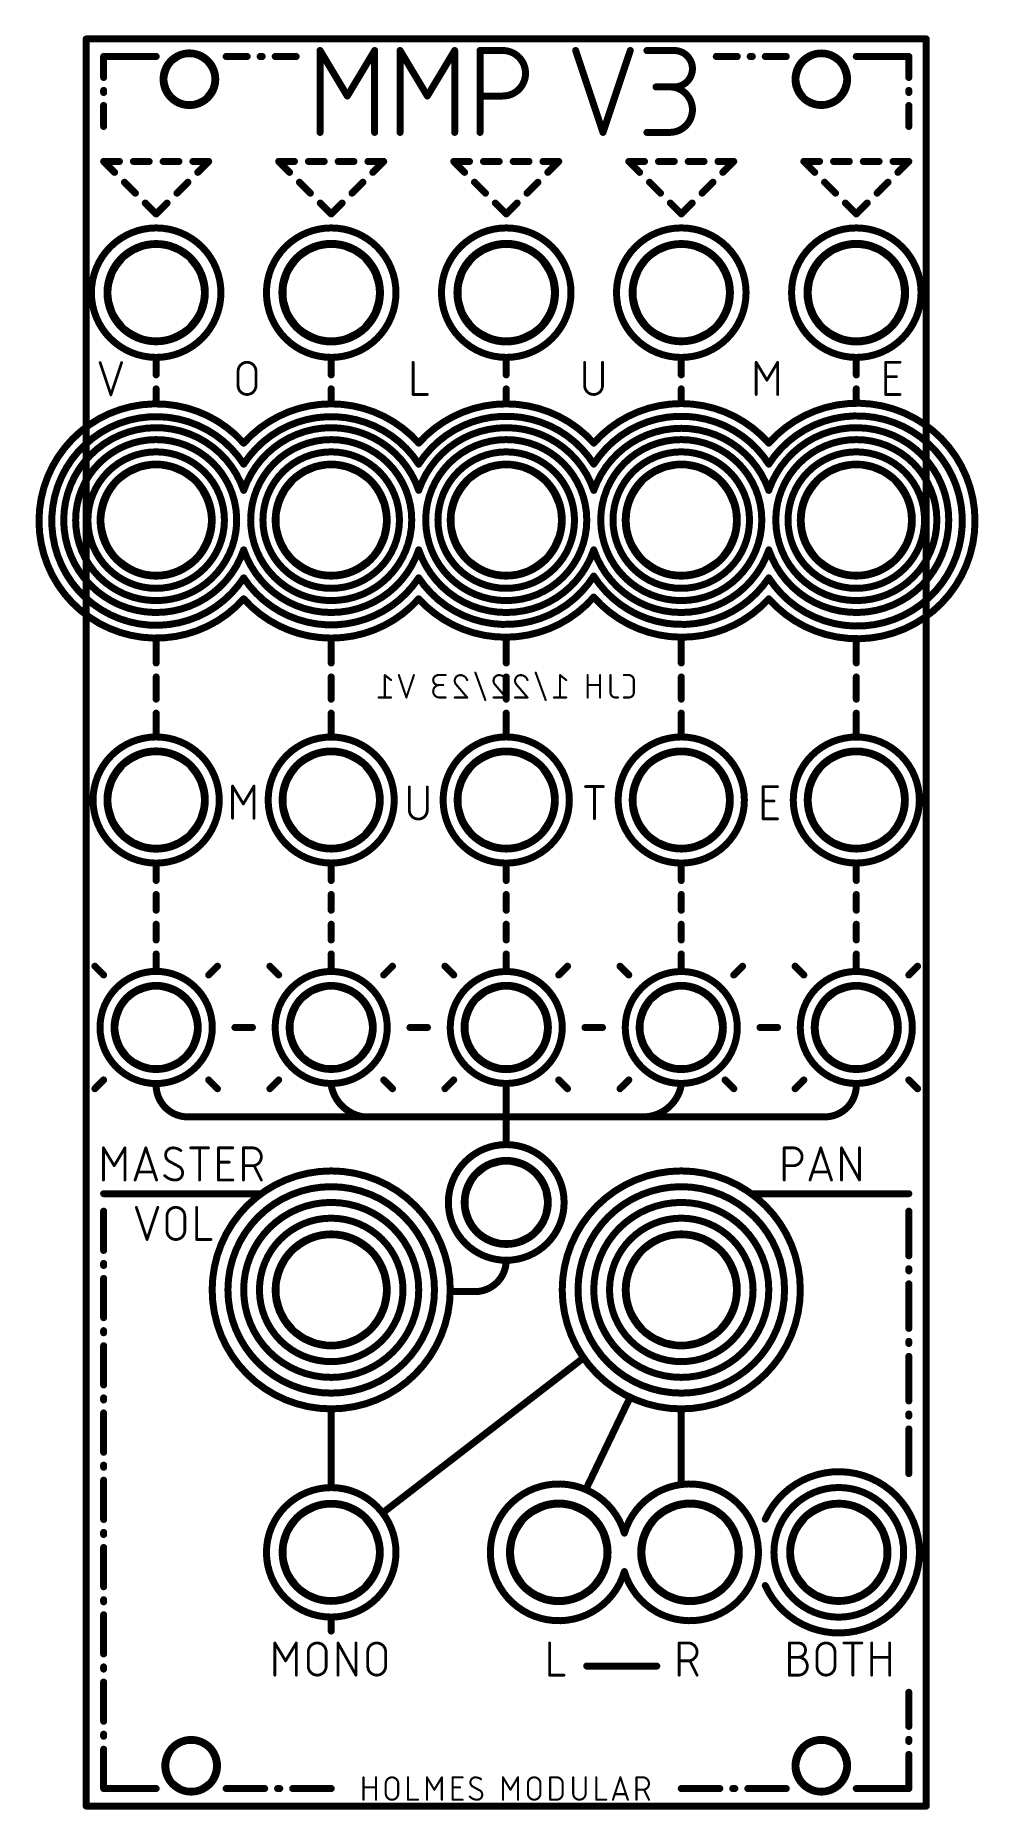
# Model space of a CAD drawing. Extents: x -0.14 to 2.55, y -0.01 to 5.06.
import ezdxf

# ---------------------------------------------------------------- set-up
doc = ezdxf.new("R2010")
doc.units = 0
for name, color, linetype in [('1', 12, 'CONTINUOUS'), ('16', 132, 'CONTINUOUS'), ('20', 31, 'CONTINUOUS'), ('25', 253, 'CONTINUOUS'), ('26', 253, 'CONTINUOUS')]:
    doc.layers.add(name, color=color, linetype=linetype)

msp = doc.modelspace()

# ---------------------------------------------------------------- linework, layer by layer
at = {"layer": '1', "const_width": 0.02}
for points in [[(2.4, 5.05), (0, 5.05)], [(0, 5.05), (0, 0)], [(2.4, 0), (2.4, 5.05)], [(0, 0), (2.4, 0)]]:
    msp.add_lwpolyline(points, dxfattribs=at)
at = {"layer": '1', "const_width": 0.01}
for points in [[(0, 5.055, 1), (0, 5.045)], [(0.005, 5.05, 1), (-0.005, 5.05)], [(2.405, 5.05, 1), (2.395, 5.05)], [(2.4, 5.045, 1), (2.4, 5.055)], [(0, 0.005, 1), (0, -0.005)], [(-0.005, 0, 1), (0.005, 0)], [(2.395, 0, 1), (2.405, 0)], [(2.4, -0.005, 1), (2.4, 0.005)]]:
    msp.add_lwpolyline(points, format="xyb", dxfattribs=at)
at = {"layer": '16', "const_width": 0.02}
for points in [[(2.4, 5.05), (0, 5.05)], [(0, 5.05), (0, 0)], [(2.4, 0), (2.4, 5.05)], [(0, 0), (2.4, 0)]]:
    msp.add_lwpolyline(points, dxfattribs=at)
at = {"layer": '16', "const_width": 0.01}
for points in [[(0, 5.055, 1), (0, 5.045)], [(0.005, 5.05, 1), (-0.005, 5.05)], [(2.405, 5.05, 1), (2.395, 5.05)], [(2.4, 5.045, 1), (2.4, 5.055)], [(0, 0.005, 1), (0, -0.005)], [(-0.005, 0, 1), (0.005, 0)], [(2.395, 0, 1), (2.405, 0)], [(2.4, -0.005, 1), (2.4, 0.005)]]:
    msp.add_lwpolyline(points, format="xyb", dxfattribs=at)
at = {"layer": '20', "const_width": 0.006}
for points in [[(0, 0), (0, 5.05)], [(0, 5.05), (2.4, 5.05)], [(2.4, 5.05), (2.4, 0)], [(2.4, 0), (0, 0)]]:
    msp.add_lwpolyline(points, dxfattribs=at)
at = {"layer": '20', "const_width": 0.003}
for points in [[(0.0015, 5.05, 1), (-0.0015, 5.05)], [(0, 5.0515, 1), (0, 5.0485)], [(2.4015, 5.05, 1), (2.3985, 5.05)], [(2.4, 5.0485, 1), (2.4, 5.0515)], [(0, 0.0015, 1), (0, -0.0015)], [(-0.0015, 0, 1), (0.0015, 0)], [(2.3985, 0, 1), (2.4015, 0)], [(2.4, -0.0015, 1), (2.4, 0.0015)]]:
    msp.add_lwpolyline(points, format="xyb", dxfattribs=at)
at = {"layer": '20'}
for centre, radius in [((0.295, 4.935), 0.065), ((2.1, 4.935), 0.065), ((0.2, 4.325), 0.13), ((0.7, 4.325), 0.13), ((1.2, 4.325), 0.13), ((1.7, 4.325), 0.13), ((2.2, 4.325), 0.13), ((0.2, 3.675), 0.15), ((0.7, 3.675), 0.15), ((1.2, 3.675), 0.15), ((1.7, 3.675), 0.15), ((2.2, 3.675), 0.15), ((0.2, 2.875), 0.13), ((0.7, 2.875), 0.13), ((1.2, 2.875), 0.13), ((1.7, 2.875), 0.13), ((2.2, 2.875), 0.13), ((0.2, 2.225), 0.11), ((0.7, 2.225), 0.11), ((1.2, 2.225), 0.11), ((1.7, 2.225), 0.11), ((2.2, 2.225), 0.11), ((1.2, 1.725), 0.11), ((0.7, 1.475), 0.15), ((1.7, 1.475), 0.15), ((0.7, 0.725), 0.13), ((1.35, 0.725), 0.13), ((1.725, 0.725), 0.13), ((2.15, 0.725), 0.13), ((0.3, 0.115), 0.065), ((2.1, 0.115), 0.065)]:
    msp.add_circle(centre, radius, dxfattribs=at)
at = {"layer": '25'}
for points, const_width in [([(0.295, 4.859834, 1), (0.295, 5.010166, 1), (0.295, 4.859834)], 0.02), ([(0.673125, 5.017, 1), (0.663125, 5.017)], 0.01), ([(0.672412, 5.019572, 1), (0.663838, 5.014428)], 0.01), ([(0.829125, 5.017, 1), (0.819125, 5.017)], 0.01), ([(0.828412, 5.014428, 1), (0.819838, 5.019572)], 0.01), ([(0.901725, 5.017, 1), (0.891725, 5.017)], 0.01), ([(0.901012, 5.019572, 1), (0.892437, 5.014428)], 0.01), ([(1.057725, 5.017, 1), (1.047725, 5.017)], 0.01), ([(1.057012, 5.014428, 1), (1.048437, 5.019572)], 0.01), ([(1.130125, 5.017, 1), (1.120125, 5.017)], 0.01), ([(1.125125, 5.022, 1), (1.125125, 5.012)], 0.01), ([(1.190125, 4.887, 1), (1.190125, 5.017)], 0.02), ([(1.190125, 5.022, 1), (1.190125, 5.012)], 0.01), ([(1.190125, 5.012, 1), (1.190125, 5.022)], 0.01), ([(1.403118, 5.018581, 1), (1.393632, 5.015419)], 0.01), ([(1.559118, 5.015419, 1), (1.549632, 5.018581)], 0.01), ([(1.601875, 5.022, 1), (1.601875, 5.012)], 0.01), ([(1.679875, 4.913, 1), (1.679875, 5.017)], 0.02), ([(1.679875, 5.022, 1), (1.679875, 5.012)], 0.01), ([(1.679875, 5.012, 1), (1.679875, 5.022)], 0.01), ([(2.1, 4.86, 1), (2.1, 5.01, 1), (2.1, 4.86)], 0.02), ([(0.055, 5, 1), (0.045, 5)], 0.01), ([(0.05, 5.005, 1), (0.05, 4.995)], 0.01), ([(0.2, 4.995, 1), (0.2, 5.005)], 0.01), ([(0.4, 5.005, 1), (0.4, 4.995)], 0.01), ([(0.46, 4.995, 1), (0.46, 5.005)], 0.01), ([(0.497, 5.005, 1), (0.497, 4.995)], 0.01), ([(0.503, 4.995, 1), (0.503, 5.005)], 0.01), ([(0.54, 5.005, 1), (0.54, 4.995)], 0.01), ([(0.6, 4.995, 1), (0.6, 5.005)], 0.01), ([(1.8, 5.005, 1), (1.8, 4.995)], 0.01), ([(1.86, 4.995, 1), (1.86, 5.005)], 0.01), ([(1.897, 5.005, 1), (1.897, 4.995)], 0.01), ([(1.903, 4.995, 1), (1.903, 5.005)], 0.01), ([(1.94, 5.005, 1), (1.94, 4.995)], 0.01), ([(2, 4.995, 1), (2, 5.005)], 0.01), ([(2.2, 5.005, 1), (2.2, 4.995)], 0.01), ([(2.355, 5, 1), (2.345, 5)], 0.01), ([(2.35, 4.995, 1), (2.35, 5.005)], 0.01), ([(0.045, 4.94, 1), (0.055, 4.94)], 0.01), ([(1.627875, 4.918, 1), (1.627875, 4.908)], 0.01), ([(1.666875, 4.783, 1), (1.666875, 4.913)], 0.02), ([(1.666875, 4.918, 1), (1.666875, 4.908)], 0.01), ([(1.679875, 4.918, 1), (1.679875, 4.908)], 0.01), ([(1.679875, 4.908, 1), (1.679875, 4.918)], 0.01), ([(2.345, 4.94, 1), (2.355, 4.94)], 0.01), ([(0.055, 4.903, 1), (0.045, 4.903)], 0.01), ([(0.045, 4.897, 1), (0.055, 4.897)], 0.01), ([(0.055, 4.86, 1), (0.045, 4.86)], 0.01), ([(0.741838, 4.889572, 1), (0.750412, 4.884428)], 0.01), ([(0.741838, 4.884428, 1), (0.750412, 4.889572)], 0.01), ([(0.970437, 4.889572, 1), (0.979012, 4.884428)], 0.01), ([(0.970437, 4.884428, 1), (0.979012, 4.889572)], 0.01), ([(1.125125, 4.892, 1), (1.125125, 4.882)], 0.01), ([(1.190125, 4.892, 1), (1.190125, 4.882)], 0.01), ([(1.190125, 4.882, 1), (1.190125, 4.892)], 0.01), ([(2.355, 4.903, 1), (2.345, 4.903)], 0.01), ([(2.345, 4.897, 1), (2.355, 4.897)], 0.01), ([(2.355, 4.86, 1), (2.345, 4.86)], 0.01), ([(0.045, 4.8, 1), (0.055, 4.8)], 0.01), ([(0.663125, 4.783, 1), (0.673125, 4.783)], 0.01), ([(0.819125, 4.783, 1), (0.829125, 4.783)], 0.01), ([(0.891725, 4.783, 1), (0.901725, 4.783)], 0.01), ([(1.047725, 4.783, 1), (1.057725, 4.783)], 0.01), ([(1.120125, 4.783, 1), (1.130125, 4.783)], 0.01), ([(1.471632, 4.784581, 1), (1.481118, 4.781419)], 0.01), ([(1.471632, 4.781419, 1), (1.481118, 4.784581)], 0.01), ([(1.601875, 4.788, 1), (1.601875, 4.778)], 0.01), ([(1.666875, 4.788, 1), (1.666875, 4.778)], 0.01), ([(1.666875, 4.778, 1), (1.666875, 4.788)], 0.01), ([(2.345, 4.8, 1), (2.355, 4.8)], 0.01), ([(0.053536, 4.703536, 1), (0.046464, 4.696464)], 0.01), ([(0.05, 4.705, 1), (0.05, 4.695)], 0.01), ([(0.077608, 4.665321, 1), (0.084679, 4.672392)], 0.01), ([(0.095, 4.695, 1), (0.095, 4.705)], 0.01), ([(0.135, 4.705, 1), (0.135, 4.695)], 0.01), ([(0.18, 4.695, 1), (0.18, 4.705)], 0.01), ([(0.22, 4.705, 1), (0.22, 4.695)], 0.01), ([(0.265, 4.695, 1), (0.265, 4.705)], 0.01), ([(0.305, 4.705, 1), (0.305, 4.695)], 0.01), ([(0.315321, 4.672392, 1), (0.322392, 4.665321)], 0.01), ([(0.353536, 4.696464, 1), (0.346464, 4.703536)], 0.01), ([(0.35, 4.695, 1), (0.35, 4.705)], 0.01), ([(0.553536, 4.703536, 1), (0.546464, 4.696464)], 0.01), ([(0.55, 4.705, 1), (0.55, 4.695)], 0.01), ([(0.577608, 4.665321, 1), (0.584679, 4.672392)], 0.01), ([(0.595, 4.695, 1), (0.595, 4.705)], 0.01), ([(0.635, 4.705, 1), (0.635, 4.695)], 0.01), ([(0.68, 4.695, 1), (0.68, 4.705)], 0.01), ([(0.72, 4.705, 1), (0.72, 4.695)], 0.01), ([(0.765, 4.695, 1), (0.765, 4.705)], 0.01), ([(0.805, 4.705, 1), (0.805, 4.695)], 0.01), ([(0.815321, 4.672392, 1), (0.822392, 4.665321)], 0.01), ([(0.853536, 4.696464, 1), (0.846464, 4.703536)], 0.01), ([(0.85, 4.695, 1), (0.85, 4.705)], 0.01), ([(1.053536, 4.703536, 1), (1.046464, 4.696464)], 0.01), ([(1.05, 4.705, 1), (1.05, 4.695)], 0.01), ([(1.077608, 4.665321, 1), (1.084679, 4.672392)], 0.01), ([(1.095, 4.695, 1), (1.095, 4.705)], 0.01), ([(1.135, 4.705, 1), (1.135, 4.695)], 0.01), ([(1.18, 4.695, 1), (1.18, 4.705)], 0.01), ([(1.22, 4.705, 1), (1.22, 4.695)], 0.01), ([(1.265, 4.695, 1), (1.265, 4.705)], 0.01), ([(1.305, 4.705, 1), (1.305, 4.695)], 0.01), ([(1.315321, 4.672392, 1), (1.322392, 4.665321)], 0.01), ([(1.353536, 4.696464, 1), (1.346464, 4.703536)], 0.01), ([(1.35, 4.695, 1), (1.35, 4.705)], 0.01), ([(1.553536, 4.703536, 1), (1.546464, 4.696464)], 0.01), ([(1.55, 4.705, 1), (1.55, 4.695)], 0.01), ([(1.577608, 4.665321, 1), (1.584679, 4.672392)], 0.01), ([(1.595, 4.695, 1), (1.595, 4.705)], 0.01), ([(1.635, 4.705, 1), (1.635, 4.695)], 0.01), ([(1.68, 4.695, 1), (1.68, 4.705)], 0.01), ([(1.72, 4.705, 1), (1.72, 4.695)], 0.01), ([(1.765, 4.695, 1), (1.765, 4.705)], 0.01), ([(1.805, 4.705, 1), (1.805, 4.695)], 0.01), ([(1.815321, 4.672392, 1), (1.822392, 4.665321)], 0.01), ([(1.853536, 4.696464, 1), (1.846464, 4.703536)], 0.01), ([(1.85, 4.695, 1), (1.85, 4.705)], 0.01), ([(2.053536, 4.703536, 1), (2.046464, 4.696464)], 0.01), ([(2.05, 4.705, 1), (2.05, 4.695)], 0.01), ([(2.077608, 4.665321, 1), (2.084679, 4.672392)], 0.01), ([(2.095, 4.695, 1), (2.095, 4.705)], 0.01), ([(2.135, 4.705, 1), (2.135, 4.695)], 0.01), ([(2.18, 4.695, 1), (2.18, 4.705)], 0.01), ([(2.22, 4.705, 1), (2.22, 4.695)], 0.01), ([(2.265, 4.695, 1), (2.265, 4.705)], 0.01), ([(2.305, 4.705, 1), (2.305, 4.695)], 0.01), ([(2.315321, 4.672392, 1), (2.322392, 4.665321)], 0.01), ([(2.353536, 4.696464, 1), (2.346464, 4.703536)], 0.01), ([(2.35, 4.695, 1), (2.35, 4.705)], 0.01), ([(0.112964, 4.644107, 1), (0.105893, 4.637036)], 0.01), ([(0.137036, 4.605893, 1), (0.144107, 4.612964)], 0.01), ([(0.255893, 4.612964, 1), (0.262964, 4.605893)], 0.01), ([(0.294107, 4.637036, 1), (0.287036, 4.644107)], 0.01), ([(0.612964, 4.644107, 1), (0.605893, 4.637036)], 0.01), ([(0.637036, 4.605893, 1), (0.644107, 4.612964)], 0.01), ([(0.755893, 4.612964, 1), (0.762964, 4.605893)], 0.01), ([(0.794107, 4.637036, 1), (0.787036, 4.644107)], 0.01), ([(1.112964, 4.644107, 1), (1.105893, 4.637036)], 0.01), ([(1.137036, 4.605893, 1), (1.144107, 4.612964)], 0.01), ([(1.255893, 4.612964, 1), (1.262964, 4.605893)], 0.01), ([(1.294107, 4.637036, 1), (1.287036, 4.644107)], 0.01), ([(1.612964, 4.644107, 1), (1.605893, 4.637036)], 0.01), ([(1.637036, 4.605893, 1), (1.644107, 4.612964)], 0.01), ([(1.755893, 4.612964, 1), (1.762964, 4.605893)], 0.01), ([(1.794107, 4.637036, 1), (1.787036, 4.644107)], 0.01), ([(2.112964, 4.644107, 1), (2.105893, 4.637036)], 0.01), ([(2.137036, 4.605893, 1), (2.144107, 4.612964)], 0.01), ([(2.255893, 4.612964, 1), (2.262964, 4.605893)], 0.01), ([(2.294107, 4.637036, 1), (2.287036, 4.644107)], 0.01), ([(0.172392, 4.584679, 1), (0.165321, 4.577608)], 0.01), ([(0.234679, 4.577608, 1), (0.227608, 4.584679)], 0.01), ([(0.672392, 4.584679, 1), (0.665321, 4.577608)], 0.01), ([(0.734679, 4.577608, 1), (0.727608, 4.584679)], 0.01), ([(1.172392, 4.584679, 1), (1.165321, 4.577608)], 0.01), ([(1.234679, 4.577608, 1), (1.227608, 4.584679)], 0.01), ([(1.672392, 4.584679, 1), (1.665321, 4.577608)], 0.01), ([(1.734679, 4.577608, 1), (1.727608, 4.584679)], 0.01), ([(2.172392, 4.584679, 1), (2.165321, 4.577608)], 0.01), ([(2.234679, 4.577608, 1), (2.227608, 4.584679)], 0.01), ([(0.2, 4.14, 1), (0.2, 4.51, 1), (0.2, 4.14)], 0.02), ([(0.196464, 4.553536, 1), (0.203536, 4.546464)], 0.01), ([(0.196464, 4.546464, 1), (0.203536, 4.553536)], 0.01), ([(0.7, 4.14, 1), (0.7, 4.51, 1), (0.7, 4.14)], 0.02), ([(0.696464, 4.553536, 1), (0.703536, 4.546464)], 0.01), ([(0.696464, 4.546464, 1), (0.703536, 4.553536)], 0.01), ([(1.2, 4.14, 1), (1.2, 4.51, 1), (1.2, 4.14)], 0.02), ([(1.196464, 4.553536, 1), (1.203536, 4.546464)], 0.01), ([(1.196464, 4.546464, 1), (1.203536, 4.553536)], 0.01), ([(1.7, 4.139932, 1), (1.7, 4.510068, 1), (1.7, 4.139932)], 0.02), ([(1.696464, 4.553536, 1), (1.703536, 4.546464)], 0.01), ([(1.696464, 4.546464, 1), (1.703536, 4.553536)], 0.01), ([(2.2, 4.14, 1), (2.2, 4.51, 1), (2.2, 4.14)], 0.02), ([(2.196464, 4.553536, 1), (2.203536, 4.546464)], 0.01), ([(2.196464, 4.546464, 1), (2.203536, 4.553536)], 0.01), ([(0.2, 4.184643, 1), (0.2, 4.465357, 1), (0.2, 4.184643)], 0.02), ([(0.7, 4.184199, 1), (0.7, 4.465801, 1), (0.7, 4.184199)], 0.02), ([(1.2, 4.184199, 1), (1.2, 4.465801, 1), (1.2, 4.184199)], 0.02), ([(1.7, 4.184643, 1), (1.7, 4.465357, 1), (1.7, 4.184643)], 0.02), ([(2.2, 4.184199, 1), (2.2, 4.465801, 1), (2.2, 4.184199)], 0.02), ([(0.041897, 4.125632, 1), (0.038103, 4.124368)], 0.004), ([(0.103231, 4.124368, 1), (0.099436, 4.125632)], 0.004), ([(0.205, 4.13, 1), (0.195, 4.13)], 0.01), ([(0.485111, 4.100444, 1), (0.434, 4.100444)], 0.008), ([(0.705, 4.13, 1), (0.695, 4.13)], 0.01), ([(0.936, 4.126, 1), (0.932, 4.126)], 0.004), ([(1.205, 4.13, 1), (1.195, 4.13)], 0.01), ([(1.426, 4.126, 1), (1.422, 4.126)], 0.004), ([(1.477111, 4.126, 1), (1.473111, 4.126)], 0.004), ([(1.705, 4.13, 1), (1.695, 4.13)], 0.01), ([(1.916, 4.126, 1), (1.912, 4.126)], 0.004), ([(1.915715, 4.127029, 1), (1.912285, 4.124971)], 0.004), ([(1.977333, 4.126, 1), (1.973333, 4.126)], 0.004), ([(1.977048, 4.124971, 1), (1.973618, 4.127029)], 0.004), ([(2.205, 4.13, 1), (2.195, 4.13)], 0.01), ([(2.286, 4.126, 1), (2.282, 4.126)], 0.004), ([(2.284, 4.128, 1), (2.284, 4.124)], 0.004), ([(2.324889, 4.124, 1), (2.324889, 4.128)], 0.004), ([(0.195, 4.09, 1), (0.205, 4.09)], 0.01), ([(0.205, 4.05, 1), (0.195, 4.05)], 0.01), ([(0.436, 4.100444, 1), (0.432, 4.100444)], 0.004), ([(0.432, 4.100444, 1), (0.436, 4.100444)], 0.004), ([(0.434, 4.059555, 1), (0.485111, 4.059555)], 0.008), ([(0.436, 4.059555, 1), (0.432, 4.059555)], 0.004), ([(0.432, 4.059555, 1), (0.436, 4.059555)], 0.004), ([(0.487111, 4.100444, 1), (0.483111, 4.100444)], 0.004), ([(0.483111, 4.100444, 1), (0.487111, 4.100444)], 0.004), ([(0.487111, 4.059555, 1), (0.483111, 4.059555)], 0.004), ([(0.483111, 4.059555, 1), (0.487111, 4.059555)], 0.004), ([(0.695, 4.09, 1), (0.705, 4.09)], 0.01), ([(0.705, 4.05, 1), (0.695, 4.05)], 0.01), ([(1.195, 4.09, 1), (1.205, 4.09)], 0.01), ([(1.205, 4.05, 1), (1.195, 4.05)], 0.01), ([(1.424, 4.059555, 1), (1.475111, 4.059555)], 0.008), ([(1.426, 4.059555, 1), (1.422, 4.059555)], 0.004), ([(1.422, 4.059555, 1), (1.426, 4.059555)], 0.004), ([(1.477111, 4.059555, 1), (1.473111, 4.059555)], 0.004), ([(1.473111, 4.059555, 1), (1.477111, 4.059555)], 0.004), ([(1.695, 4.09, 1), (1.705, 4.09)], 0.01), ([(1.705, 4.05, 1), (1.695, 4.05)], 0.01), ([(1.942952, 4.075918, 1), (1.946382, 4.07386)], 0.004), ([(1.942952, 4.07386, 1), (1.946382, 4.075918)], 0.004), ([(2.195, 4.09, 1), (2.205, 4.09)], 0.01), ([(2.205, 4.05, 1), (2.195, 4.05)], 0.01), ([(2.284, 4.087111, 1), (2.284, 4.083111)], 0.004), ([(2.314667, 4.083111, 1), (2.314667, 4.087111)], 0.004), ([(0.45, 3.895, 2.627745), (0.45, 3.45)], 0.02), ([(0.068769, 4.033632, 1), (0.072564, 4.032368)], 0.004), ([(0.068769, 4.032368, 1), (0.072564, 4.033632)], 0.004), ([(0.195, 4.01, 1), (0.205, 4.01)], 0.01), ([(0.95, 3.895, 0.448693), (0.45, 3.895)], 0.02), ([(0.695, 4.01, 1), (0.705, 4.01)], 0.01), ([(0.934, 4.036, 1), (0.934, 4.032)], 0.004), ([(0.932, 4.034, 1), (0.936, 4.034)], 0.004), ([(1.45, 3.895, 0.44869), (0.95, 3.895)], 0.02), ([(0.974889, 4.032, 1), (0.974889, 4.036)], 0.004), ([(1.195, 4.01, 1), (1.205, 4.01)], 0.01), ([(1.95, 3.895, 0.452062), (1.45, 3.895)], 0.02), ([(1.695, 4.01, 1), (1.705, 4.01)], 0.01), ([(1.912, 4.034, 1), (1.916, 4.034)], 0.004), ([(1.95, 3.45, 2.647393), (1.95, 3.895)], 0.02), ([(1.973333, 4.034, 1), (1.977333, 4.034)], 0.004), ([(2.195, 4.01, 1), (2.205, 4.01)], 0.01), ([(2.284, 4.036, 1), (2.284, 4.032)], 0.004), ([(2.282, 4.034, 1), (2.286, 4.034)], 0.004), ([(2.324889, 4.032, 1), (2.324889, 4.036)], 0.004), ([(0.45, 3.835, 3.373363), (0.45, 3.51)], 0.02), ([(0.95, 3.835, 0.542686), (0.45, 3.835)], 0.02), ([(1.45, 3.835, 0.547266), (0.95, 3.835)], 0.02), ([(1.95, 3.835, 0.547266), (1.45, 3.835)], 0.02), ([(1.95, 3.51, 3.401864), (1.95, 3.835)], 0.02), ([(0.45, 3.76, 6.047705), (0.45, 3.59)], 0.02), ([(0.2, 3.444946, 1), (0.2, 3.905054, 1), (0.2, 3.444946)], 0.02), ([(0.95, 3.76, 0.71622), (0.45, 3.76)], 0.02), ([(0.7, 3.444946, 1), (0.7, 3.905054, 1), (0.7, 3.444946)], 0.02), ([(1.45, 3.76, 0.71622), (0.95, 3.76)], 0.02), ([(1.2, 3.444946, 1), (1.2, 3.905054, 1), (1.2, 3.444946)], 0.02), ([(1.95, 3.76, 0.709481), (1.45, 3.76)], 0.02), ([(1.7, 3.444946, 1), (1.7, 3.905054, 1), (1.7, 3.444946)], 0.02), ([(1.95, 3.59, 6.047705), (1.95, 3.76)], 0.02), ([(2.2, 3.444946, 1), (2.2, 3.905054, 1), (2.2, 3.444946)], 0.02), ([(0.2, 3.48, 1), (0.2, 3.87, 1), (0.2, 3.48)], 0.02), ([(0.446265, 3.898324, 1), (0.453735, 3.891676)], 0.01), ([(0.446265, 3.891676, 1), (0.453735, 3.898324)], 0.01), ([(0.7, 3.48, 1), (0.7, 3.87, 1), (0.7, 3.48)], 0.02), ([(0.946265, 3.898324, 1), (0.953735, 3.891676)], 0.01), ([(0.946265, 3.891676, 1), (0.953735, 3.898324)], 0.01), ([(1.2, 3.48, 1), (1.2, 3.87, 1), (1.2, 3.48)], 0.02), ([(1.446246, 3.898303, 1), (1.453754, 3.891697)], 0.01), ([(1.446265, 3.891676, 1), (1.453735, 3.898324)], 0.01), ([(1.7, 3.48, 1), (1.7, 3.87, 1), (1.7, 3.48)], 0.02), ([(1.946249, 3.898306, 1), (1.953751, 3.891694)], 0.01), ([(1.946246, 3.891697, 1), (1.953754, 3.898303)], 0.01), ([(2.2, 3.48, 1), (2.2, 3.87, 1), (2.2, 3.48)], 0.02), ([(0.2, 3.514922, 1), (0.2, 3.835078, 1), (0.2, 3.514922)], 0.02), ([(0.445808, 3.837725, 1), (0.454192, 3.832275)], 0.01), ([(0.445808, 3.832275, 1), (0.454192, 3.837725)], 0.01), ([(0.7, 3.515, 1), (0.7, 3.835, 1), (0.7, 3.515)], 0.02), ([(0.945789, 3.837695, 1), (0.954211, 3.832305)], 0.01), ([(0.945808, 3.832275, 1), (0.954192, 3.837725)], 0.01), ([(1.2, 3.515, 1), (1.2, 3.835, 1), (1.2, 3.515)], 0.02), ([(1.445789, 3.837695, 1), (1.454211, 3.832305)], 0.01), ([(1.445789, 3.832305, 1), (1.454211, 3.837695)], 0.01), ([(1.7, 3.514922, 1), (1.7, 3.835078, 1), (1.7, 3.514922)], 0.02), ([(1.945795, 3.837706, 1), (1.954205, 3.832294)], 0.01), ([(1.945789, 3.832305, 1), (1.954211, 3.837695)], 0.01), ([(2.2, 3.515, 1), (2.2, 3.835, 1), (2.2, 3.515)], 0.02), ([(0.445266, 3.76161, 1), (0.454734, 3.75839)], 0.01), ([(0.445266, 3.75839, 1), (0.454734, 3.76161)], 0.01), ([(0.945266, 3.76161, 1), (0.954734, 3.75839)], 0.01), ([(0.945266, 3.75839, 1), (0.954734, 3.76161)], 0.01), ([(1.445281, 3.761652, 1), (1.454719, 3.758348)], 0.01), ([(1.445266, 3.75839, 1), (1.454734, 3.76161)], 0.01), ([(1.945266, 3.76161, 1), (1.954734, 3.75839)], 0.01), ([(1.945281, 3.758348, 1), (1.954719, 3.761652)], 0.01), ([(0.45, 3.59, 0.71622), (0.95, 3.59)], 0.02), ([(0.454734, 3.59161, 1), (0.445266, 3.58839)], 0.01), ([(0.454734, 3.58839, 1), (0.445266, 3.59161)], 0.01), ([(0.95, 3.59, 0.71622), (1.45, 3.59)], 0.02), ([(0.954734, 3.59161, 1), (0.945266, 3.58839)], 0.01), ([(0.954734, 3.58839, 1), (0.945266, 3.59161)], 0.01), ([(1.45, 3.59, 0.71622), (1.95, 3.59)], 0.02), ([(1.454734, 3.59161, 1), (1.445266, 3.58839)], 0.01), ([(1.454734, 3.58839, 1), (1.445266, 3.59161)], 0.01), ([(1.954734, 3.59161, 1), (1.945266, 3.58839)], 0.01), ([(1.954734, 3.58839, 1), (1.945266, 3.59161)], 0.01), ([(0.45, 3.51, 0.538165), (0.95, 3.51)], 0.02), ([(0.454173, 3.512754, 1), (0.445827, 3.507246)], 0.01), ([(0.454192, 3.507275, 1), (0.445808, 3.512725)], 0.01), ([(0.95, 3.51, 0.542668), (1.45, 3.515)], 0.02), ([(0.954165, 3.512767, 1), (0.945835, 3.507233)], 0.01), ([(0.954173, 3.507246, 1), (0.945827, 3.512754)], 0.01), ([(1.45, 3.515, 0.542668), (1.95, 3.51)], 0.02), ([(1.454219, 3.517683, 1), (1.445781, 3.512317)], 0.01), ([(1.454219, 3.512317, 1), (1.445781, 3.517683)], 0.01), ([(1.954205, 3.512706, 1), (1.945795, 3.507294)], 0.01), ([(1.954165, 3.507233, 1), (1.945835, 3.512767)], 0.01), ([(0.45, 3.45, 0.448693), (0.95, 3.45)], 0.02), ([(0.453735, 3.453324, 1), (0.446265, 3.446676)], 0.01), ([(0.453735, 3.446676, 1), (0.446265, 3.453324)], 0.01), ([(0.95, 3.45, 0.44871), (1.45, 3.455)], 0.02), ([(0.953702, 3.453361, 1), (0.946298, 3.446639)], 0.01), ([(0.953735, 3.446676, 1), (0.946265, 3.453324)], 0.01), ([(1.45, 3.455, 0.44869), (1.95, 3.45)], 0.02), ([(1.453768, 3.458287, 1), (1.446232, 3.451713)], 0.01), ([(1.453768, 3.451713, 1), (1.446232, 3.458287)], 0.01), ([(1.953751, 3.453306, 1), (1.946249, 3.446694)], 0.01), ([(1.953702, 3.446639, 1), (1.946298, 3.453361)], 0.01), ([(0.205, 3.33, 1), (0.195, 3.33)], 0.01), ([(0.705, 3.33, 1), (0.695, 3.33)], 0.01), ([(1.205, 3.33, 1), (1.195, 3.33)], 0.01), ([(1.705, 3.33, 1), (1.695, 3.33)], 0.01), ([(2.205, 3.33, 1), (2.195, 3.33)], 0.01), ([(0.195, 3.266667, 1), (0.205, 3.266667)], 0.01), ([(0.695, 3.266667, 1), (0.705, 3.266667)], 0.01), ([(1.195, 3.266667, 1), (1.205, 3.266667)], 0.01), ([(1.695, 3.266667, 1), (1.705, 3.266667)], 0.01), ([(2.195, 3.266667, 1), (2.205, 3.266667)], 0.01), ([(0.205, 3.226667, 1), (0.195, 3.226667)], 0.01), ([(0.705, 3.226667, 1), (0.695, 3.226667)], 0.01), ([(1.205, 3.226667, 1), (1.195, 3.226667)], 0.01), ([(1.705, 3.226667, 1), (1.695, 3.226667)], 0.01), ([(2.205, 3.226667, 1), (2.195, 3.226667)], 0.01), ([(0.195, 3.163333, 1), (0.205, 3.163333)], 0.01), ([(0.695, 3.163333, 1), (0.705, 3.163333)], 0.01), ([(1.195, 3.163333, 1), (1.205, 3.163333)], 0.01), ([(1.695, 3.163333, 1), (1.705, 3.163333)], 0.01), ([(2.195, 3.163333, 1), (2.205, 3.163333)], 0.01), ([(0.205, 3.123333, 1), (0.195, 3.123333)], 0.01), ([(0.705, 3.123333, 1), (0.695, 3.123333)], 0.01), ([(1.205, 3.123333, 1), (1.195, 3.123333)], 0.01), ([(1.705, 3.123333, 1), (1.695, 3.123333)], 0.01), ([(2.205, 3.123333, 1), (2.195, 3.123333)], 0.01), ([(0.2, 2.694722, 1), (0.2, 3.055278, 1), (0.2, 2.694722)], 0.02), ([(0.195, 3.06, 1), (0.205, 3.06)], 0.01), ([(0.7, 2.694931, 1), (0.7, 3.055069, 1), (0.7, 2.694931)], 0.02), ([(0.695, 3.06, 1), (0.705, 3.06)], 0.01), ([(1.2, 2.694722, 1), (1.2, 3.055278, 1), (1.2, 2.694722)], 0.02), ([(1.195, 3.06, 1), (1.205, 3.06)], 0.01), ([(1.7, 2.694722, 1), (1.7, 3.055278, 1), (1.7, 2.694722)], 0.02), ([(1.695, 3.06, 1), (1.705, 3.06)], 0.01), ([(2.2, 2.694931, 1), (2.2, 3.055069, 1), (2.2, 2.694931)], 0.02), ([(2.195, 3.06, 1), (2.205, 3.06)], 0.01), ([(0.2, 2.734643, 1), (0.2, 3.015357, 1), (0.2, 2.734643)], 0.02), ([(0.7, 2.734911, 1), (0.7, 3.015089, 1), (0.7, 2.734911)], 0.02), ([(1.2, 2.734911, 1), (1.2, 3.015089, 1), (1.2, 2.734911)], 0.02), ([(1.7, 2.734911, 1), (1.7, 3.015089, 1), (1.7, 2.734911)], 0.02), ([(2.2, 2.734911, 1), (2.2, 3.015089, 1), (2.2, 2.734911)], 0.02), ([(0.42025, 2.915, 1), (0.41625, 2.915)], 0.004), ([(0.419965, 2.916029, 1), (0.416535, 2.913971)], 0.004), ([(0.481583, 2.915, 1), (0.477583, 2.915)], 0.004), ([(0.481298, 2.913971, 1), (0.477868, 2.916029)], 0.004), ([(0.92525, 2.9125, 1), (0.92125, 2.9125)], 0.004), ([(0.976361, 2.9125, 1), (0.972361, 2.9125)], 0.004), ([(1.4265, 2.9155, 1), (1.4265, 2.9115)], 0.004), ([(1.454055, 2.9135, 1), (1.450055, 2.9135)], 0.004), ([(1.477611, 2.9115, 1), (1.477611, 2.9155)], 0.004), ([(1.936, 2.91325, 1), (1.932, 2.91325)], 0.004), ([(1.934, 2.91525, 1), (1.934, 2.91125)], 0.004), ([(1.974889, 2.91125, 1), (1.974889, 2.91525)], 0.004), ([(0.447202, 2.864918, 1), (0.450632, 2.86286)], 0.004), ([(0.447202, 2.86286, 1), (0.450632, 2.864918)], 0.004), ([(0.92325, 2.846055, 1), (0.974361, 2.846055)], 0.008), ([(0.92525, 2.846055, 1), (0.92125, 2.846055)], 0.004), ([(0.92125, 2.846055, 1), (0.92525, 2.846055)], 0.004), ([(0.976361, 2.846055, 1), (0.972361, 2.846055)], 0.004), ([(0.972361, 2.846055, 1), (0.976361, 2.846055)], 0.004), ([(1.934, 2.874361, 1), (1.934, 2.870361)], 0.004), ([(1.964667, 2.870361, 1), (1.964667, 2.874361)], 0.004), ([(0.41625, 2.823, 1), (0.42025, 2.823)], 0.004), ([(0.477583, 2.823, 1), (0.481583, 2.823)], 0.004), ([(1.450055, 2.8215, 1), (1.454055, 2.8215)], 0.004), ([(1.934, 2.82325, 1), (1.934, 2.81925)], 0.004), ([(1.932, 2.82125, 1), (1.936, 2.82125)], 0.004), ([(1.974889, 2.81925, 1), (1.974889, 2.82325)], 0.004), ([(0.205, 2.69, 1), (0.195, 2.69)], 0.01), ([(0.705, 2.69, 1), (0.695, 2.69)], 0.01), ([(1.205, 2.69, 1), (1.195, 2.69)], 0.01), ([(1.705, 2.69, 1), (1.695, 2.69)], 0.01), ([(2.205, 2.69, 1), (2.195, 2.69)], 0.01), ([(0.195, 2.645, 1), (0.205, 2.645)], 0.01), ([(0.695, 2.645, 1), (0.705, 2.645)], 0.01), ([(1.195, 2.645, 1), (1.205, 2.645)], 0.01), ([(1.695, 2.645, 1), (1.705, 2.645)], 0.01), ([(2.195, 2.645, 1), (2.205, 2.645)], 0.01), ([(0.205, 2.605, 1), (0.195, 2.605)], 0.01), ([(0.705, 2.605, 1), (0.695, 2.605)], 0.01), ([(1.205, 2.605, 1), (1.195, 2.605)], 0.01), ([(1.705, 2.605, 1), (1.695, 2.605)], 0.01), ([(2.205, 2.605, 1), (2.195, 2.605)], 0.01), ([(0.195, 2.56, 1), (0.205, 2.56)], 0.01), ([(0.695, 2.56, 1), (0.705, 2.56)], 0.01), ([(1.195, 2.56, 1), (1.205, 2.56)], 0.01), ([(1.695, 2.56, 1), (1.705, 2.56)], 0.01), ([(2.195, 2.56, 1), (2.205, 2.56)], 0.01), ([(0.205, 2.52, 1), (0.195, 2.52)], 0.01), ([(0.705, 2.52, 1), (0.695, 2.52)], 0.01), ([(1.205, 2.52, 1), (1.195, 2.52)], 0.01), ([(1.705, 2.52, 1), (1.695, 2.52)], 0.01), ([(2.205, 2.52, 1), (2.195, 2.52)], 0.01), ([(0.195, 2.475, 1), (0.205, 2.475)], 0.01), ([(0.205, 2.435, 1), (0.195, 2.435)], 0.01), ([(0.695, 2.475, 1), (0.705, 2.475)], 0.01), ([(0.705, 2.435, 1), (0.695, 2.435)], 0.01), ([(1.195, 2.475, 1), (1.205, 2.475)], 0.01), ([(1.205, 2.435, 1), (1.195, 2.435)], 0.01), ([(1.695, 2.475, 1), (1.705, 2.475)], 0.01), ([(1.705, 2.435, 1), (1.695, 2.435)], 0.01), ([(2.195, 2.475, 1), (2.205, 2.475)], 0.01), ([(2.205, 2.435, 1), (2.195, 2.435)], 0.01), ([(0.028536, 2.403536, 1), (0.021464, 2.396464)], 0.01), ([(0.2, 2.064688, 1), (0.2, 2.385312, 1), (0.2, 2.064688)], 0.02), ([(0.046464, 2.371464, 1), (0.053536, 2.378536)], 0.01), ([(0.195, 2.39, 1), (0.205, 2.39)], 0.01), ([(0.346464, 2.378536, 1), (0.353536, 2.371464)], 0.01), ([(0.378536, 2.396464, 1), (0.371464, 2.403536)], 0.01), ([(0.528536, 2.403536, 1), (0.521464, 2.396464)], 0.01), ([(0.7, 2.064922, 1), (0.7, 2.385078, 1), (0.7, 2.064922)], 0.02), ([(0.546464, 2.371464, 1), (0.553536, 2.378536)], 0.01), ([(0.695, 2.39, 1), (0.705, 2.39)], 0.01), ([(0.846464, 2.378536, 1), (0.853536, 2.371464)], 0.01), ([(0.878536, 2.396464, 1), (0.871464, 2.403536)], 0.01), ([(1.028536, 2.403536, 1), (1.021464, 2.396464)], 0.01), ([(1.2, 2.065, 1), (1.2, 2.385, 1), (1.2, 2.065)], 0.02), ([(1.046464, 2.371464, 1), (1.053536, 2.378536)], 0.01), ([(1.195, 2.39, 1), (1.205, 2.39)], 0.01), ([(1.346464, 2.378536, 1), (1.353536, 2.371464)], 0.01), ([(1.378536, 2.396464, 1), (1.371464, 2.403536)], 0.01), ([(1.528536, 2.403536, 1), (1.521464, 2.396464)], 0.01), ([(1.7, 2.065, 1), (1.7, 2.385, 1), (1.7, 2.065)], 0.02), ([(1.546464, 2.371464, 1), (1.553536, 2.378536)], 0.01), ([(1.695, 2.39, 1), (1.705, 2.39)], 0.01), ([(1.846464, 2.378536, 1), (1.853536, 2.371464)], 0.01), ([(1.878536, 2.396464, 1), (1.871464, 2.403536)], 0.01), ([(2.028536, 2.403536, 1), (2.021464, 2.396464)], 0.01), ([(2.2, 2.064922, 1), (2.2, 2.385078, 1), (2.2, 2.064922)], 0.02), ([(2.046464, 2.371464, 1), (2.053536, 2.378536)], 0.01), ([(2.195, 2.39, 1), (2.205, 2.39)], 0.01), ([(2.346464, 2.378536, 1), (2.353536, 2.371464)], 0.01), ([(2.378536, 2.396464, 1), (2.371464, 2.403536)], 0.01), ([(0.2, 2.104896, 1), (0.2, 2.345104, 1), (0.2, 2.104896)], 0.02), ([(0.7, 2.105, 1), (0.7, 2.345, 1), (0.7, 2.105)], 0.02), ([(1.2, 2.104584, 1), (1.2, 2.345416, 1), (1.2, 2.104584)], 0.02), ([(1.7, 2.104792, 1), (1.7, 2.345208, 1), (1.7, 2.104792)], 0.02), ([(2.2, 2.104896, 1), (2.2, 2.345104, 1), (2.2, 2.104896)], 0.02), ([(0.425, 2.23, 1), (0.425, 2.22)], 0.01), ([(0.475, 2.22, 1), (0.475, 2.23)], 0.01), ([(0.925, 2.23, 1), (0.925, 2.22)], 0.01), ([(0.975, 2.22, 1), (0.975, 2.23)], 0.01), ([(1.425, 2.23, 1), (1.425, 2.22)], 0.01), ([(1.475, 2.22, 1), (1.475, 2.23)], 0.01), ([(1.925, 2.23, 1), (1.925, 2.22)], 0.01), ([(1.975, 2.22, 1), (1.975, 2.23)], 0.01), ([(0.053536, 2.071464, 1), (0.046464, 2.078536)], 0.01), ([(0.353536, 2.078536, 1), (0.346464, 2.071464)], 0.01), ([(0.553536, 2.071464, 1), (0.546464, 2.078536)], 0.01), ([(0.853536, 2.078536, 1), (0.846464, 2.071464)], 0.01), ([(1.053536, 2.071464, 1), (1.046464, 2.078536)], 0.01), ([(1.353536, 2.078536, 1), (1.346464, 2.071464)], 0.01), ([(1.553536, 2.071464, 1), (1.546464, 2.078536)], 0.01), ([(1.828536, 2.078536, 1), (1.821464, 2.071464)], 0.01), ([(2.053536, 2.071464, 1), (2.046464, 2.078536)], 0.01), ([(2.353536, 2.078536, 1), (2.346464, 2.071464)], 0.01), ([(0.021464, 2.053536, 1), (0.028536, 2.046464)], 0.01), ([(0.2, 2.06, 0.447008), (0.3, 1.97)], 0.02), ([(0.205, 2.059986, 1), (0.195, 2.060014)], 0.01), ([(0.371464, 2.046464, 1), (0.378536, 2.053536)], 0.01), ([(0.521464, 2.053536, 1), (0.528536, 2.046464)], 0.01), ([(0.7, 2.06, 0.316757), (0.79, 1.97)], 0.02), ([(0.704926, 2.060855, 1), (0.695074, 2.059145)], 0.01), ([(0.871464, 2.046464, 1), (0.878536, 2.053536)], 0.01), ([(1.021464, 2.053536, 1), (1.028536, 2.046464)], 0.01), ([(1.205, 2.06, 1), (1.195, 2.06)], 0.01), ([(1.371464, 2.046464, 1), (1.378536, 2.053536)], 0.01), ([(1.521464, 2.053536, 1), (1.528536, 2.046464)], 0.01), ([(1.58, 1.97, 0.388324), (1.7, 2.06)], 0.02), ([(1.704913, 2.059073, 1), (1.695087, 2.060927)], 0.01), ([(1.846464, 2.046464, 1), (1.853536, 2.053536)], 0.01), ([(2.021464, 2.053536, 1), (2.028536, 2.046464)], 0.01), ([(2.1, 1.97, 0.447008), (2.2, 2.06)], 0.02), ([(2.205, 2.060014, 1), (2.195, 2.059986)], 0.01), ([(2.371464, 2.046464, 1), (2.378536, 2.053536)], 0.01), ([(0.3, 1.975, 1), (0.3, 1.965)], 0.01), ([(0.300539, 1.965029, 1), (0.299461, 1.974971)], 0.01), ([(0.79, 1.975, 1), (0.79, 1.965)], 0.01), ([(0.789145, 1.965074, 1), (0.790855, 1.974926)], 0.01), ([(0.79, 1.965, 1), (0.79, 1.975)], 0.01), ([(0.8, 1.975, 1), (0.8, 1.965)], 0.01), ([(0.8, 1.965, 1), (0.8, 1.975)], 0.01), ([(1.205, 1.97, 1), (1.195, 1.97)], 0.01), ([(1.2, 1.975, 1), (1.2, 1.965)], 0.01), ([(1.2, 1.965, 1), (1.2, 1.975)], 0.01), ([(1.58, 1.975, 1), (1.58, 1.965)], 0.01), ([(1.580486, 1.974976, 1), (1.579514, 1.965024)], 0.01), ([(1.58, 1.965, 1), (1.58, 1.975)], 0.01), ([(2.100539, 1.974971, 1), (2.099461, 1.965029)], 0.01), ([(2.1, 1.965, 1), (2.1, 1.975)], 0.01), ([(1.195, 1.97, 1), (1.205, 1.97)], 0.01), ([(0.051484, 1.881, 1), (0.047484, 1.881)], 0.004), ([(0.051199, 1.882029, 1), (0.047769, 1.879971)], 0.004), ([(0.112817, 1.881, 1), (0.108817, 1.881)], 0.004), ([(0.112532, 1.879971, 1), (0.109102, 1.882029)], 0.004), ([(0.172468, 1.881632, 1), (0.168673, 1.880368)], 0.004), ([(0.172468, 1.880368, 1), (0.168673, 1.881632)], 0.004), ([(0.247475, 1.881, 0.414215), (0.22703, 1.860555)], 0.008), ([(0.270475, 1.873333, 0.162275), (0.247475, 1.881)], 0.008), ([(0.247475, 1.883, 1), (0.247475, 1.879)], 0.004), ([(0.247475, 1.879, 1), (0.247475, 1.883)], 0.004), ([(0.269275, 1.871733, 1), (0.271675, 1.874933)], 0.004), ([(0.298454, 1.883, 1), (0.298454, 1.879)], 0.004), ([(0.32601, 1.881, 1), (0.32201, 1.881)], 0.004), ([(0.349566, 1.879, 1), (0.349566, 1.883)], 0.004), ([(0.38001, 1.881, 1), (0.37601, 1.881)], 0.004), ([(0.37801, 1.883, 1), (0.37801, 1.879)], 0.004), ([(0.418899, 1.879, 1), (0.418899, 1.883)], 0.004), ([(0.451405, 1.881, 1), (0.447405, 1.881)], 0.004), ([(0.449405, 1.883, 1), (0.449405, 1.879)], 0.004), ([(0.474961, 1.829889, 1), (0.474961, 1.881)], 0.008), ([(0.474961, 1.883, 1), (0.474961, 1.879)], 0.004), ([(0.474961, 1.879, 1), (0.474961, 1.883)], 0.004), ([(1.2, 1.559697, 1), (1.2, 1.890303, 1), (1.2, 1.559697)], 0.02), ([(1.195, 1.89, 1), (1.205, 1.89)], 0.01), ([(1.996, 1.881, 1), (1.992, 1.881)], 0.004), ([(1.994, 1.883, 1), (1.994, 1.879)], 0.004), ([(2.019555, 1.829889, 1), (2.019555, 1.881)], 0.008), ([(2.019555, 1.883, 1), (2.019555, 1.879)], 0.004), ([(2.019555, 1.879, 1), (2.019555, 1.883)], 0.004), ([(2.100332, 1.881632, 1), (2.096537, 1.880368)], 0.004), ([(2.100332, 1.880368, 1), (2.096537, 1.881632)], 0.004), ([(2.159567, 1.881971, 1), (2.15607, 1.880029)], 0.004), ([(2.159819, 1.881, 1), (2.155819, 1.881)], 0.004), ([(2.21093, 1.881, 1), (2.20693, 1.881)], 0.004), ([(0.078435, 1.830918, 1), (0.081865, 1.82886)], 0.004), ([(0.078435, 1.82886, 1), (0.081865, 1.830918)], 0.004), ([(0.22703, 1.860555, 0.265563), (0.237252, 1.842667)], 0.008), ([(0.22903, 1.860555, 1), (0.22503, 1.860555)], 0.004), ([(0.22503, 1.860555, 1), (0.22903, 1.860555)], 0.004), ([(0.23821, 1.844422, 1), (0.236295, 1.840911)], 0.004), ([(0.236237, 1.840944, 1), (0.238268, 1.84439)], 0.004), ([(0.275586, 1.809444, 0.265567), (0.265363, 1.827333)], 0.008), ([(0.266379, 1.829056, 1), (0.264348, 1.82561)], 0.004), ([(0.264406, 1.825578, 1), (0.266321, 1.829089)], 0.004), ([(0.37801, 1.842111, 1), (0.37801, 1.838111)], 0.004), ([(0.408677, 1.838111, 1), (0.408677, 1.842111)], 0.004), ([(0.449405, 1.831889, 1), (0.449405, 1.827889)], 0.004), ([(0.474961, 1.831889, 1), (0.474961, 1.827889)], 0.004), ([(0.474961, 1.827889, 1), (0.474961, 1.831889)], 0.004), ([(0.481861, 1.830783, 1), (0.478283, 1.828994)], 0.004), ([(1.2, 1.605, 1), (1.2, 1.845, 1), (1.2, 1.605)], 0.02), ([(1.994, 1.831889, 1), (1.994, 1.827889)], 0.004), ([(2.019555, 1.831889, 1), (2.019555, 1.827889)], 0.004), ([(2.019555, 1.827889, 1), (2.019555, 1.831889)], 0.004), ([(0.047484, 1.789, 1), (0.051484, 1.789)], 0.004), ([(0.108817, 1.789, 1), (0.112817, 1.789)], 0.004), ([(0.138006, 1.789632, 1), (0.141801, 1.788368)], 0.004), ([(0.14757, 1.814, 1), (0.14757, 1.81)], 0.004), ([(0.19357, 1.81, 1), (0.19357, 1.814)], 0.004), ([(0.19934, 1.788368, 1), (0.203134, 1.789632)], 0.004), ([(0.224475, 1.801778, 0.199999), (0.255141, 1.789)], 0.008), ([(0.225895, 1.803186, 1), (0.223055, 1.800369)], 0.004), ([(0.255141, 1.789, 0.414214), (0.275586, 1.809444)], 0.008), ([(0.255141, 1.791, 1), (0.255141, 1.787)], 0.004), ([(0.255141, 1.787, 1), (0.255141, 1.791)], 0.004), ([(0.277586, 1.809444, 1), (0.273586, 1.809444)], 0.004), ([(0.273586, 1.809444, 1), (0.277586, 1.809444)], 0.004), ([(0.32201, 1.789, 1), (0.32601, 1.789)], 0.004), ([(0.7, 1.134963, 1), (0.7, 1.815037, 1), (0.7, 1.134963)], 0.02), ([(0.37801, 1.791, 1), (0.37801, 1.787)], 0.004), ([(0.37601, 1.789, 1), (0.38001, 1.789)], 0.004), ([(0.7, 1.18, 1), (0.7, 1.77, 1), (0.7, 1.18)], 0.02), ([(0.418899, 1.787, 1), (0.418899, 1.791)], 0.004), ([(0.447405, 1.789, 1), (0.451405, 1.789)], 0.004), ([(0.498727, 1.788106, 1), (0.502305, 1.789894)], 0.004), ([(1.7, 1.134963, 1), (1.7, 1.815037, 1), (1.7, 1.134963)], 0.02), ([(1.7, 1.18, 1), (1.7, 1.77, 1), (1.7, 1.18)], 0.02), ([(1.992, 1.789, 1), (1.996, 1.789)], 0.004), ([(2.06587, 1.789632, 1), (2.069665, 1.788368)], 0.004), ([(2.075434, 1.814, 1), (2.075434, 1.81)], 0.004), ([(2.121434, 1.81, 1), (2.121434, 1.814)], 0.004), ([(2.127204, 1.788368, 1), (2.130998, 1.789632)], 0.004), ([(2.155819, 1.789, 1), (2.159819, 1.789)], 0.004), ([(2.20693, 1.789, 1), (2.21093, 1.789)], 0.004), ([(2.207182, 1.788029, 1), (2.210678, 1.789971)], 0.004), ([(0.05, 1.755, 1), (0.05, 1.745)], 0.01), ([(0.7, 1.22495, 1), (0.7, 1.72505, 1), (0.7, 1.22495)], 0.02), ([(0.5, 1.745, 1), (0.5, 1.755)], 0.01), ([(1.7, 1.225, 1), (1.7, 1.725, 1), (1.7, 1.225)], 0.02), ([(1.9, 1.755, 1), (1.9, 1.745)], 0.01), ([(2.35, 1.745, 1), (2.35, 1.755)], 0.01), ([(0.055, 1.7, 1), (0.045, 1.7)], 0.01), ([(0.14528, 1.711632, 1), (0.141485, 1.710368)], 0.004), ([(0.206613, 1.710368, 1), (0.202818, 1.711632)], 0.004), ([(0.281804, 1.685444, 1), (0.230693, 1.685444)], 0.008), ([(0.232693, 1.685444, 1), (0.228693, 1.685444)], 0.004), ([(0.228693, 1.685444, 1), (0.232693, 1.685444)], 0.004), ([(0.283804, 1.685444, 1), (0.279804, 1.685444)], 0.004), ([(0.279804, 1.685444, 1), (0.283804, 1.685444)], 0.004), ([(0.317729, 1.711, 1), (0.313729, 1.711)], 0.004), ([(0.7, 1.27, 1), (0.7, 1.68, 1), (0.7, 1.27)], 0.02), ([(1.7, 1.27, 1), (1.7, 1.68, 1), (1.7, 1.27)], 0.02), ([(2.355, 1.7, 1), (2.345, 1.7)], 0.01), ([(0.230693, 1.644555, 1), (0.281804, 1.644555)], 0.008), ([(0.232693, 1.644555, 1), (0.228693, 1.644555)], 0.004), ([(0.228693, 1.644555, 1), (0.232693, 1.644555)], 0.004), ([(0.283804, 1.644555, 1), (0.279804, 1.644555)], 0.004), ([(0.279804, 1.644555, 1), (0.283804, 1.644555)], 0.004), ([(0.315729, 1.621, 1), (0.315729, 1.617)], 0.004), ([(0.356618, 1.617, 1), (0.356618, 1.621)], 0.004), ([(0.7, 1.315, 1), (0.7, 1.635, 1), (0.7, 1.315)], 0.02), ([(1.7, 1.315, 1), (1.7, 1.635, 1), (1.7, 1.315)], 0.02), ([(0.045, 1.587778, 1), (0.055, 1.587778)], 0.01), ([(0.172151, 1.619632, 1), (0.175946, 1.618368)], 0.004), ([(0.172151, 1.618368, 1), (0.175946, 1.619632)], 0.004), ([(0.313729, 1.619, 1), (0.317729, 1.619)], 0.004), ([(2.345, 1.5725, 1), (2.355, 1.5725)], 0.01), ([(0.055, 1.550778, 1), (0.045, 1.550778)], 0.01), ([(0.045, 1.544778, 1), (0.055, 1.544778)], 0.01), ([(1.11, 1.47, 0.414214), (1.2, 1.56)], 0.02), ([(1.205, 1.56, 1), (1.195, 1.56)], 0.01), ([(2.355, 1.5355, 1), (2.345, 1.5355)], 0.01), ([(2.345, 1.5295, 1), (2.355, 1.5295)], 0.01), ([(0.055, 1.507778, 1), (0.045, 1.507778)], 0.01), ([(1.045, 1.475, 1), (1.045, 1.465)], 0.01), ([(1.11, 1.475, 1), (1.11, 1.465)], 0.01), ([(1.11, 1.465, 1), (1.11, 1.475)], 0.01), ([(2.355, 1.4925, 1), (2.345, 1.4925)], 0.01), ([(0.045, 1.395556, 1), (0.055, 1.395556)], 0.01), ([(2.345, 1.365, 1), (2.355, 1.365)], 0.01), ([(0.055, 1.358556, 1), (0.045, 1.358556)], 0.01), ([(0.045, 1.352556, 1), (0.055, 1.352556)], 0.01), ([(0.055, 1.315556, 1), (0.045, 1.315556)], 0.01), ([(2.355, 1.328, 1), (2.345, 1.328)], 0.01), ([(2.345, 1.322, 1), (2.355, 1.322)], 0.01), ([(1.423055, 1.276042, 1), (1.416945, 1.283958)], 0.01), ([(2.355, 1.285, 1), (2.345, 1.285)], 0.01), ([(0.045, 1.203333, 1), (0.055, 1.203333)], 0.01), ([(0.055, 1.166333, 1), (0.045, 1.166333)], 0.01), ([(1.554508, 1.157836, 1), (1.545492, 1.162164)], 0.01), ([(0.045, 1.160333, 1), (0.055, 1.160333)], 0.01), ([(0.055, 1.123333, 1), (0.045, 1.123333)], 0.01), ([(0.705, 1.13, 1), (0.695, 1.13)], 0.01), ([(1.705, 1.13, 1), (1.695, 1.13)], 0.01), ([(2.345, 1.1575, 1), (2.355, 1.1575)], 0.01), ([(2.355, 1.1205, 1), (2.345, 1.1205)], 0.01), ([(2.345, 1.1145, 1), (2.355, 1.1145)], 0.01), ([(2.355, 1.0775, 1), (2.345, 1.0775)], 0.01), ([(0.045, 1.011111, 1), (0.055, 1.011111)], 0.01), ([(0.055, 0.974111, 1), (0.045, 0.974111)], 0.01), ([(0.045, 0.968111, 1), (0.055, 0.968111)], 0.01), ([(1.94, 0.63, 4.636722), (1.94, 0.82)], 0.02), ([(0.055, 0.931111, 1), (0.045, 0.931111)], 0.01), ([(0.7, 0.54, 1), (0.7, 0.91, 1), (0.7, 0.54)], 0.02), ([(0.695, 0.91, 1), (0.705, 0.91)], 0.01), ([(1.5375, 0.78, 6.961822), (1.5375, 0.67)], 0.02), ([(1.5375, 0.78, 6.961822), (1.5375, 0.67)], 0.02), ([(1.425492, 0.912164, 1), (1.434508, 0.907836)], 0.01), ([(1.5375, 0.67, 6.961822), (1.5375, 0.78)], 0.02), ([(1.695, 0.92, 1), (1.705, 0.92)], 0.01), ([(2.15, 0.53973, 1), (2.15, 0.91027, 1), (2.15, 0.53973)], 0.02), ([(2.345, 0.95, 1), (2.355, 0.95)], 0.01), ([(0.7, 0.584911, 1), (0.7, 0.865089, 1), (0.7, 0.584911)], 0.02), ([(1.35, 0.584199, 1), (1.35, 0.865801, 1), (1.35, 0.584199)], 0.02), ([(1.725, 0.584199, 1), (1.725, 0.865801, 1), (1.725, 0.584199)], 0.02), ([(2.15, 0.584643, 1), (2.15, 0.865357, 1), (2.15, 0.584643)], 0.02), ([(0.045, 0.818889, 1), (0.055, 0.818889)], 0.01), ([(0.846945, 0.843958, 1), (0.853055, 0.836042)], 0.01), ([(1.935444, 0.822061, 1), (1.944556, 0.817939)], 0.01), ([(0.055, 0.781889, 1), (0.045, 0.781889)], 0.01), ([(0.045, 0.775889, 1), (0.055, 0.775889)], 0.01), ([(1.532702, 0.781407, 1), (1.542298, 0.778593)], 0.01), ([(1.532702, 0.778593, 1), (1.542298, 0.781407)], 0.01), ([(1.532702, 0.778593, 1), (1.542298, 0.781407)], 0.01), ([(0.055, 0.738889, 1), (0.045, 0.738889)], 0.01), ([(1.542298, 0.671407, 1), (1.532702, 0.668593)], 0.01), ([(1.542298, 0.668593, 1), (1.532702, 0.671407)], 0.01), ([(1.542298, 0.668593, 1), (1.532702, 0.671407)], 0.01), ([(0.045, 0.626667, 1), (0.055, 0.626667)], 0.01), ([(1.944556, 0.632061, 1), (1.935444, 0.627939)], 0.01), ([(0.055, 0.589667, 1), (0.045, 0.589667)], 0.01), ([(0.045, 0.583667, 1), (0.055, 0.583667)], 0.01), ([(0.055, 0.546667, 1), (0.045, 0.546667)], 0.01), ([(0.705, 0.54, 1), (0.695, 0.54)], 0.01), ([(0.541, 0.466, 1), (0.537, 0.466)], 0.004), ([(0.540715, 0.467029, 1), (0.537285, 0.464971)], 0.004), ([(0.602333, 0.466, 1), (0.598333, 0.466)], 0.004), ([(0.602048, 0.464971, 1), (0.598618, 0.467029)], 0.004), ([(0.685642, 0.440444, 1), (0.634531, 0.440444)], 0.008), ([(0.695, 0.5, 1), (0.705, 0.5)], 0.01), ([(0.721471, 0.466, 1), (0.717471, 0.466)], 0.004), ([(0.721219, 0.466971, 1), (0.717723, 0.465029)], 0.004), ([(0.772582, 0.466, 1), (0.768582, 0.466)], 0.004), ([(0.855522, 0.440444, 1), (0.804411, 0.440444)], 0.008), ([(1.326, 0.466, 1), (1.322, 0.466)], 0.004), ([(1.696, 0.466, 1), (1.692, 0.466)], 0.004), ([(1.694, 0.468, 1), (1.694, 0.464)], 0.004), ([(1.719555, 0.414889, 1), (1.719555, 0.466)], 0.008), ([(1.719555, 0.468, 1), (1.719555, 0.464)], 0.004), ([(1.719555, 0.464, 1), (1.719555, 0.468)], 0.004), ([(2.011, 0.466, 1), (2.007, 0.466)], 0.004), ([(2.009, 0.468, 1), (2.009, 0.464)], 0.004), ([(2.034555, 0.425111, 1), (2.034555, 0.466)], 0.008), ([(2.034555, 0.468, 1), (2.034555, 0.464)], 0.004), ([(2.034555, 0.464, 1), (2.034555, 0.468)], 0.004), ([(2.13899, 0.440444, 1), (2.087879, 0.440444)], 0.008), ([(2.164599, 0.468, 1), (2.164599, 0.464)], 0.004), ([(2.192154, 0.466, 1), (2.188154, 0.466)], 0.004), ([(2.21571, 0.464, 1), (2.21571, 0.468)], 0.004), ([(2.246059, 0.466, 1), (2.242059, 0.466)], 0.004), ([(2.29717, 0.466, 1), (2.29317, 0.466)], 0.004), ([(0.045, 0.434444, 1), (0.055, 0.434444)], 0.01), ([(0.055, 0.397444, 1), (0.045, 0.397444)], 0.01), ([(0.567952, 0.415918, 1), (0.571382, 0.41386)], 0.004), ([(0.567952, 0.41386, 1), (0.571382, 0.415918)], 0.004), ([(0.636531, 0.440444, 1), (0.632531, 0.440444)], 0.004), ([(0.632531, 0.440444, 1), (0.636531, 0.440444)], 0.004), ([(0.687642, 0.440444, 1), (0.683642, 0.440444)], 0.004), ([(0.683642, 0.440444, 1), (0.687642, 0.440444)], 0.004), ([(0.806411, 0.440444, 1), (0.802411, 0.440444)], 0.004), ([(0.802411, 0.440444, 1), (0.806411, 0.440444)], 0.004), ([(0.857522, 0.440444, 1), (0.853522, 0.440444)], 0.004), ([(0.853522, 0.440444, 1), (0.857522, 0.440444)], 0.004), ([(1.43, 0.405, 1), (1.43, 0.395)], 0.01), ([(1.63, 0.395, 1), (1.63, 0.405)], 0.01), ([(1.694, 0.416889, 1), (1.694, 0.412889)], 0.004), ([(1.719555, 0.416889, 1), (1.719555, 0.412889)], 0.004), ([(1.719555, 0.412889, 1), (1.719555, 0.416889)], 0.004), ([(1.726455, 0.415783, 1), (1.722878, 0.413994)], 0.004), ([(2.009, 0.427111, 1), (2.009, 0.423111)], 0.004), ([(2.034555, 0.374, 1), (2.034555, 0.425111)], 0.008), ([(2.034555, 0.427111, 1), (2.034555, 0.423111)], 0.004), ([(2.034555, 0.427111, 1), (2.034555, 0.423111)], 0.004), ([(2.034555, 0.423111, 1), (2.034555, 0.427111)], 0.004), ([(2.089879, 0.440444, 1), (2.085879, 0.440444)], 0.004), ([(2.085879, 0.440444, 1), (2.089879, 0.440444)], 0.004), ([(2.14099, 0.440444, 1), (2.13699, 0.440444)], 0.004), ([(2.13699, 0.440444, 1), (2.14099, 0.440444)], 0.004), ([(2.244059, 0.427111, 1), (2.244059, 0.423111)], 0.004), ([(2.29517, 0.423111, 1), (2.29517, 0.427111)], 0.004), ([(0.045, 0.391444, 1), (0.055, 0.391444)], 0.01), ([(0.055, 0.354444, 1), (0.045, 0.354444)], 0.01), ([(0.537, 0.374, 1), (0.541, 0.374)], 0.004), ([(0.598333, 0.374, 1), (0.602333, 0.374)], 0.004), ([(0.634531, 0.399555, 1), (0.685642, 0.399555)], 0.008), ([(0.636531, 0.399555, 1), (0.632531, 0.399555)], 0.004), ([(0.632531, 0.399555, 1), (0.636531, 0.399555)], 0.004), ([(0.687642, 0.399555, 1), (0.683642, 0.399555)], 0.004), ([(0.683642, 0.399555, 1), (0.687642, 0.399555)], 0.004), ([(0.717471, 0.374, 1), (0.721471, 0.374)], 0.004), ([(0.768582, 0.374, 1), (0.772582, 0.374)], 0.004), ([(0.768834, 0.373029, 1), (0.77233, 0.374971)], 0.004), ([(0.804411, 0.399555, 1), (0.855522, 0.399555)], 0.008), ([(0.806411, 0.399555, 1), (0.802411, 0.399555)], 0.004), ([(0.802411, 0.399555, 1), (0.806411, 0.399555)], 0.004), ([(0.857522, 0.399555, 1), (0.853522, 0.399555)], 0.004), ([(0.853522, 0.399555, 1), (0.857522, 0.399555)], 0.004), ([(1.324, 0.376, 1), (1.324, 0.372)], 0.004), ([(1.322, 0.374, 1), (1.326, 0.374)], 0.004), ([(1.364889, 0.372, 1), (1.364889, 0.376)], 0.004), ([(1.692, 0.374, 1), (1.696, 0.374)], 0.004), ([(1.743322, 0.373106, 1), (1.7469, 0.374894)], 0.004), ([(2.009, 0.376, 1), (2.009, 0.372)], 0.004), ([(2.007, 0.374, 1), (2.011, 0.374)], 0.004), ([(2.034555, 0.376, 1), (2.034555, 0.372)], 0.004), ([(2.034555, 0.372, 1), (2.034555, 0.376)], 0.004), ([(2.087879, 0.399555, 1), (2.13899, 0.399555)], 0.008), ([(2.089879, 0.399555, 1), (2.085879, 0.399555)], 0.004), ([(2.085879, 0.399555, 1), (2.089879, 0.399555)], 0.004), ([(2.14099, 0.399555, 1), (2.13699, 0.399555)], 0.004), ([(2.13699, 0.399555, 1), (2.14099, 0.399555)], 0.004), ([(2.188154, 0.374, 1), (2.192154, 0.374)], 0.004), ([(2.242059, 0.374, 1), (2.246059, 0.374)], 0.004), ([(2.29317, 0.374, 1), (2.29717, 0.374)], 0.004), ([(2.355, 0.325, 1), (2.345, 0.325)], 0.01), ([(0.045, 0.242222, 1), (0.055, 0.242222)], 0.01), ([(0.055, 0.205222, 1), (0.045, 0.205222)], 0.01), ([(0.045, 0.199222, 1), (0.055, 0.199222)], 0.01), ([(2.345, 0.2275, 1), (2.355, 0.2275)], 0.01), ([(0.055, 0.162222, 1), (0.045, 0.162222)], 0.01), ([(0.3, 0.039834, 1), (0.3, 0.190166, 1), (0.3, 0.039834)], 0.02), ([(2.1, 0.039834, 1), (2.1, 0.190166, 1), (2.1, 0.039834)], 0.02), ([(2.355, 0.1905, 1), (2.345, 0.1905)], 0.01), ([(2.345, 0.1845, 1), (2.355, 0.1845)], 0.01), ([(2.355, 0.1475, 1), (2.345, 0.1475)], 0.01), ([(0.05, 0.055, 1), (0.05, 0.045)], 0.01), ([(0.045, 0.05, 1), (0.055, 0.05)], 0.01), ([(0.2, 0.045, 1), (0.2, 0.055)], 0.01), ([(0.4, 0.055, 1), (0.4, 0.045)], 0.01), ([(0.51, 0.045, 1), (0.51, 0.055)], 0.01), ([(0.547, 0.055, 1), (0.547, 0.045)], 0.01), ([(0.553, 0.045, 1), (0.553, 0.055)], 0.01), ([(0.59, 0.055, 1), (0.59, 0.045)], 0.01), ([(0.7, 0.045, 1), (0.7, 0.055)], 0.01), ([(0.793787, 0.082, 1), (0.790787, 0.082)], 0.003), ([(0.792287, 0.055055, 1), (0.792287, 0.052055)], 0.003), ([(0.829342, 0.082, 1), (0.826342, 0.082)], 0.003), ([(0.827842, 0.052055, 1), (0.827842, 0.055055)], 0.003), ([(0.891434, 0.064222, 1), (0.855878, 0.064222)], 0.006), ([(0.857378, 0.064222, 1), (0.854378, 0.064222)], 0.003), ([(0.854378, 0.064222, 1), (0.857378, 0.064222)], 0.003), ([(0.892934, 0.064222, 1), (0.889934, 0.064222)], 0.003), ([(0.889934, 0.064222, 1), (0.892934, 0.064222)], 0.003), ([(0.921087, 0.082, 1), (0.918087, 0.082)], 0.003), ([(0.974852, 0.082, 1), (0.971852, 0.082)], 0.003), ([(0.974638, 0.082772, 1), (0.972066, 0.081228)], 0.003), ([(1.017519, 0.082, 1), (1.014519, 0.082)], 0.003), ([(1.017305, 0.081228, 1), (1.014732, 0.082772)], 0.003), ([(1.048271, 0.082, 1), (1.045271, 0.082)], 0.003), ([(1.046771, 0.0835, 1), (1.046771, 0.0805)], 0.003), ([(1.046771, 0.055055, 1), (1.046771, 0.052055)], 0.003), ([(1.068104, 0.052055, 1), (1.068104, 0.055055)], 0.003), ([(1.075215, 0.0805, 1), (1.075215, 0.0835)], 0.003), ([(1.111886, 0.082, 0.414216), (1.097663, 0.067778)], 0.006), ([(1.097663, 0.067778, 0.265567), (1.104774, 0.055333)], 0.006), ([(1.099163, 0.067778, 1), (1.096163, 0.067778)], 0.003), ([(1.096163, 0.067778, 1), (1.099163, 0.067778)], 0.003), ([(1.105493, 0.05665, 1), (1.104056, 0.054016)], 0.003), ([(1.104013, 0.054041, 1), (1.105536, 0.056626)], 0.003), ([(1.127886, 0.076667, 0.162275), (1.111886, 0.082)], 0.006), ([(1.111886, 0.0835, 1), (1.111886, 0.0805)], 0.003), ([(1.111886, 0.0805, 1), (1.111886, 0.0835)], 0.003), ([(1.126986, 0.075467, 1), (1.128786, 0.077867)], 0.003), ([(1.192294, 0.082, 1), (1.189294, 0.082)], 0.003), ([(1.192081, 0.082772, 1), (1.189508, 0.081228)], 0.003), ([(1.234961, 0.082, 1), (1.231961, 0.082)], 0.003), ([(1.234747, 0.081228, 1), (1.232175, 0.082772)], 0.003), ([(1.2976, 0.064222, 1), (1.262044, 0.064222)], 0.006), ([(1.263544, 0.064222, 1), (1.260544, 0.064222)], 0.003), ([(1.260544, 0.064222, 1), (1.263544, 0.064222)], 0.003), ([(1.2991, 0.064222, 1), (1.2961, 0.064222)], 0.003), ([(1.2961, 0.064222, 1), (1.2991, 0.064222)], 0.003), ([(1.327136, 0.082, 1), (1.324136, 0.082)], 0.003), ([(1.325636, 0.0835, 1), (1.325636, 0.0805)], 0.003), ([(1.361191, 0.064222, 0.414214), (1.343414, 0.082)], 0.006), ([(1.343414, 0.0835, 1), (1.343414, 0.0805)], 0.003), ([(1.343414, 0.0805, 1), (1.343414, 0.0835)], 0.003), ([(1.362691, 0.064222, 1), (1.359691, 0.064222)], 0.003), ([(1.359691, 0.064222, 1), (1.362691, 0.064222)], 0.003), ([(1.392779, 0.082, 1), (1.389779, 0.082)], 0.003), ([(1.428335, 0.082, 1), (1.425335, 0.082)], 0.003), ([(1.458539, 0.082, 1), (1.455539, 0.082)], 0.003), ([(1.527406, 0.082474, 1), (1.52456, 0.081526)], 0.003), ([(1.527406, 0.081526, 1), (1.52456, 0.082474)], 0.003), ([(1.573658, 0.082, 1), (1.570658, 0.082)], 0.003), ([(1.572158, 0.0835, 1), (1.572158, 0.0805)], 0.003), ([(1.589936, 0.046444, 1), (1.589936, 0.082)], 0.006), ([(1.589936, 0.0835, 1), (1.589936, 0.0805)], 0.003), ([(1.589936, 0.0805, 1), (1.589936, 0.0835)], 0.003), ([(1.7, 0.055, 1), (1.7, 0.045)], 0.01), ([(1.81, 0.045, 1), (1.81, 0.055)], 0.01), ([(1.847, 0.055, 1), (1.847, 0.045)], 0.01), ([(1.853, 0.045, 1), (1.853, 0.055)], 0.01), ([(1.89, 0.055, 1), (1.89, 0.045)], 0.01), ([(2, 0.045, 1), (2, 0.055)], 0.01), ([(2.2, 0.055, 1), (2.2, 0.045)], 0.01), ([(2.345, 0.05, 1), (2.355, 0.05)], 0.01), ([(2.35, 0.045, 1), (2.35, 0.055)], 0.01), ([(0.790787, 0.018, 1), (0.793787, 0.018)], 0.003), ([(0.826342, 0.018, 1), (0.829342, 0.018)], 0.003), ([(0.855878, 0.035778, 1), (0.891434, 0.035778)], 0.006), ([(0.857378, 0.035778, 1), (0.854378, 0.035778)], 0.003), ([(0.854378, 0.035778, 1), (0.857378, 0.035778)], 0.003), ([(0.892934, 0.035778, 1), (0.889934, 0.035778)], 0.003), ([(0.889934, 0.035778, 1), (0.892934, 0.035778)], 0.003), ([(0.919587, 0.0195, 1), (0.919587, 0.0165)], 0.003), ([(0.918087, 0.018, 1), (0.921087, 0.018)], 0.003), ([(0.948032, 0.0165, 1), (0.948032, 0.0195)], 0.003), ([(0.971852, 0.018, 1), (0.974852, 0.018)], 0.003), ([(0.993399, 0.047216, 1), (0.995972, 0.045673)], 0.003), ([(0.993399, 0.045673, 1), (0.995972, 0.047216)], 0.003), ([(1.014519, 0.018, 1), (1.017519, 0.018)], 0.003), ([(1.046771, 0.0195, 1), (1.046771, 0.0165)], 0.003), ([(1.045271, 0.018, 1), (1.048271, 0.018)], 0.003), ([(1.075215, 0.0165, 1), (1.075215, 0.0195)], 0.003), ([(1.095886, 0.026889, 0.199997), (1.117219, 0.018)], 0.006), ([(1.096951, 0.027945, 1), (1.094821, 0.025833)], 0.003), ([(1.117219, 0.018, 0.414214), (1.131441, 0.032222)], 0.006), ([(1.117219, 0.0195, 1), (1.117219, 0.0165)], 0.003), ([(1.117219, 0.0165, 1), (1.117219, 0.0195)], 0.003), ([(1.131441, 0.032222, 0.265565), (1.12433, 0.044667)], 0.006), ([(1.125092, 0.045959, 1), (1.123568, 0.043374)], 0.003), ([(1.123612, 0.04335, 1), (1.125048, 0.045983)], 0.003), ([(1.132941, 0.032222, 1), (1.129941, 0.032222)], 0.003), ([(1.129941, 0.032222, 1), (1.132941, 0.032222)], 0.003), ([(1.189294, 0.018, 1), (1.192294, 0.018)], 0.003), ([(1.210841, 0.047216, 1), (1.213414, 0.045673)], 0.003), ([(1.210841, 0.045673, 1), (1.213414, 0.047216)], 0.003), ([(1.231961, 0.018, 1), (1.234961, 0.018)], 0.003), ([(1.262044, 0.035778, 1), (1.2976, 0.035778)], 0.006), ([(1.263544, 0.035778, 1), (1.260544, 0.035778)], 0.003), ([(1.260544, 0.035778, 1), (1.263544, 0.035778)], 0.003), ([(1.2991, 0.035778, 1), (1.2961, 0.035778)], 0.003), ([(1.2961, 0.035778, 1), (1.2991, 0.035778)], 0.003), ([(1.325636, 0.0195, 1), (1.325636, 0.0165)], 0.003), ([(1.324136, 0.018, 1), (1.327136, 0.018)], 0.003), ([(1.343414, 0.018, 0.414216), (1.361191, 0.035778)], 0.006), ([(1.343414, 0.0195, 1), (1.343414, 0.0165)], 0.003), ([(1.343414, 0.0165, 1), (1.343414, 0.0195)], 0.003), ([(1.362691, 0.035778, 1), (1.359691, 0.035778)], 0.003), ([(1.359691, 0.035778, 1), (1.362691, 0.035778)], 0.003), ([(1.391279, 0.035778, 1), (1.426834, 0.035778)], 0.006), ([(1.392779, 0.035778, 1), (1.389779, 0.035778)], 0.003), ([(1.389779, 0.035778, 1), (1.392779, 0.035778)], 0.003), ([(1.428334, 0.035778, 1), (1.425334, 0.035778)], 0.003), ([(1.425335, 0.035778, 1), (1.428335, 0.035778)], 0.003), ([(1.457039, 0.0195, 1), (1.457039, 0.0165)], 0.003), ([(1.455539, 0.018, 1), (1.458539, 0.018)], 0.003), ([(1.485484, 0.0165, 1), (1.485484, 0.0195)], 0.003), ([(1.503227, 0.018474, 1), (1.506073, 0.017526)], 0.003), ([(1.509983, 0.0355, 1), (1.509983, 0.0325)], 0.003), ([(1.541983, 0.0325, 1), (1.541983, 0.0355)], 0.003), ([(1.545894, 0.017526, 1), (1.54874, 0.018474)], 0.003), ([(1.572158, 0.047944, 1), (1.572158, 0.044944)], 0.003), ([(1.570658, 0.018, 1), (1.573658, 0.018)], 0.003), ([(1.589936, 0.047944, 1), (1.589936, 0.044944)], 0.003), ([(1.589936, 0.044944, 1), (1.589936, 0.047944)], 0.003), ([(1.594833, 0.047115, 1), (1.59215, 0.045774)], 0.003), ([(1.606372, 0.017329, 1), (1.609055, 0.018671)], 0.003)]:
    msp.add_lwpolyline(points, format="xyb", dxfattribs=dict(at, const_width=const_width))
for points, const_width in [([(0.668125, 4.783), (0.668125, 5.017)], 0.02), ([(0.668125, 5.017), (0.746125, 4.887)], 0.02), ([(0.746125, 4.887), (0.824125, 5.017)], 0.02), ([(0.824125, 5.017), (0.824125, 4.783)], 0.02), ([(0.896725, 4.783), (0.896725, 5.017)], 0.02), ([(0.896725, 5.017), (0.974725, 4.887)], 0.02), ([(0.974725, 4.887), (1.052725, 5.017)], 0.02), ([(1.052725, 5.017), (1.052725, 4.783)], 0.02), ([(1.125125, 4.783), (1.125125, 5.017)], 0.02), ([(1.125125, 5.017), (1.190125, 5.017)], 0.02), ([(1.398375, 5.017), (1.476375, 4.783)], 0.02), ([(1.476375, 4.783), (1.554375, 5.017)], 0.02), ([(1.601875, 5.017), (1.679875, 5.017)], 0.02), ([(0.05, 4.94), (0.05, 5)], 0.02), ([(0.05, 5), (0.2, 5)], 0.02), ([(0.46, 5), (0.4, 5)], 0.02), ([(0.503, 5), (0.497, 5)], 0.02), ([(0.6, 5), (0.54, 5)], 0.02), ([(1.86, 5), (1.8, 5)], 0.02), ([(1.903, 5), (1.897, 5)], 0.02), ([(2, 5), (1.94, 5)], 0.02), ([(2.35, 5), (2.2, 5)], 0.02), ([(2.35, 4.94), (2.35, 5)], 0.02), ([(1.679875, 4.913), (1.627875, 4.913)], 0.02), ([(0.05, 4.897), (0.05, 4.903)], 0.02), ([(0.05, 4.8), (0.05, 4.86)], 0.02), ([(1.190125, 4.887), (1.125125, 4.887)], 0.02), ([(2.35, 4.897), (2.35, 4.903)], 0.02), ([(2.35, 4.8), (2.35, 4.86)], 0.02), ([(1.601875, 4.783), (1.666875, 4.783)], 0.02), ([(0.095, 4.7), (0.05, 4.7)], 0.02), ([(0.05, 4.7), (0.081144, 4.668856)], 0.02), ([(0.18, 4.7), (0.135, 4.7)], 0.02), ([(0.265, 4.7), (0.22, 4.7)], 0.02), ([(0.35, 4.7), (0.305, 4.7)], 0.02), ([(0.318856, 4.668856), (0.35, 4.7)], 0.02), ([(0.595, 4.7), (0.55, 4.7)], 0.02), ([(0.55, 4.7), (0.581144, 4.668856)], 0.02), ([(0.68, 4.7), (0.635, 4.7)], 0.02), ([(0.765, 4.7), (0.72, 4.7)], 0.02), ([(0.85, 4.7), (0.805, 4.7)], 0.02), ([(0.818856, 4.668856), (0.85, 4.7)], 0.02), ([(1.095, 4.7), (1.05, 4.7)], 0.02), ([(1.05, 4.7), (1.081144, 4.668856)], 0.02), ([(1.18, 4.7), (1.135, 4.7)], 0.02), ([(1.265, 4.7), (1.22, 4.7)], 0.02), ([(1.35, 4.7), (1.305, 4.7)], 0.02), ([(1.318856, 4.668856), (1.35, 4.7)], 0.02), ([(1.595, 4.7), (1.55, 4.7)], 0.02), ([(1.55, 4.7), (1.581144, 4.668856)], 0.02), ([(1.68, 4.7), (1.635, 4.7)], 0.02), ([(1.765, 4.7), (1.72, 4.7)], 0.02), ([(1.85, 4.7), (1.805, 4.7)], 0.02), ([(1.818856, 4.668856), (1.85, 4.7)], 0.02), ([(2.095, 4.7), (2.05, 4.7)], 0.02), ([(2.05, 4.7), (2.081144, 4.668856)], 0.02), ([(2.18, 4.7), (2.135, 4.7)], 0.02), ([(2.265, 4.7), (2.22, 4.7)], 0.02), ([(2.35, 4.7), (2.305, 4.7)], 0.02), ([(2.318856, 4.668856), (2.35, 4.7)], 0.02), ([(0.109428, 4.640572), (0.140572, 4.609428)], 0.02), ([(0.259428, 4.609428), (0.290572, 4.640572)], 0.02), ([(0.609428, 4.640572), (0.640572, 4.609428)], 0.02), ([(0.759428, 4.609428), (0.790572, 4.640572)], 0.02), ([(1.109428, 4.640572), (1.140572, 4.609428)], 0.02), ([(1.259428, 4.609428), (1.290572, 4.640572)], 0.02), ([(1.609428, 4.640572), (1.640572, 4.609428)], 0.02), ([(1.759428, 4.609428), (1.790572, 4.640572)], 0.02), ([(2.109428, 4.640572), (2.140572, 4.609428)], 0.02), ([(2.259428, 4.609428), (2.290572, 4.640572)], 0.02), ([(0.168856, 4.581144), (0.2, 4.55)], 0.02), ([(0.2, 4.55), (0.231144, 4.581144)], 0.02), ([(0.668856, 4.581144), (0.7, 4.55)], 0.02), ([(0.7, 4.55), (0.731144, 4.581144)], 0.02), ([(1.168856, 4.581144), (1.2, 4.55)], 0.02), ([(1.2, 4.55), (1.231144, 4.581144)], 0.02), ([(1.668856, 4.581144), (1.7, 4.55)], 0.02), ([(1.7, 4.55), (1.731144, 4.581144)], 0.02), ([(2.168856, 4.581144), (2.2, 4.55)], 0.02), ([(2.2, 4.55), (2.231144, 4.581144)], 0.02), ([(0.04, 4.125), (0.070667, 4.033)], 0.008), ([(0.070667, 4.033), (0.101333, 4.125)], 0.008), ([(0.2, 4.13), (0.2, 4.09)], 0.02), ([(0.7, 4.13), (0.7, 4.09)], 0.02), ([(0.934, 4.126), (0.934, 4.034)], 0.008), ([(1.2, 4.13), (1.2, 4.09)], 0.02), ([(1.424, 4.126), (1.424, 4.059555)], 0.008), ([(1.475111, 4.059555), (1.475111, 4.126)], 0.008), ([(1.7, 4.13), (1.7, 4.09)], 0.02), ([(1.914, 4.034), (1.914, 4.126)], 0.008), ([(1.914, 4.126), (1.944667, 4.074889)], 0.008), ([(1.944667, 4.074889), (1.975333, 4.126)], 0.008), ([(1.975333, 4.126), (1.975333, 4.034)], 0.008), ([(2.2, 4.13), (2.2, 4.09)], 0.02), ([(2.284, 4.034), (2.284, 4.126)], 0.008), ([(2.284, 4.126), (2.324889, 4.126)], 0.008), ([(0.2, 4.05), (0.2, 4.01)], 0.02), ([(0.434, 4.059555), (0.434, 4.100444)], 0.008), ([(0.485111, 4.100444), (0.485111, 4.059555)], 0.008), ([(0.7, 4.05), (0.7, 4.01)], 0.02), ([(1.2, 4.05), (1.2, 4.01)], 0.02), ([(1.7, 4.05), (1.7, 4.01)], 0.02), ([(2.2, 4.05), (2.2, 4.01)], 0.02), ([(2.284, 4.085111), (2.314667, 4.085111)], 0.008), ([(0.934, 4.034), (0.974889, 4.034)], 0.008), ([(2.324889, 4.034), (2.284, 4.034)], 0.008), ([(0.2, 3.33), (0.2, 3.266667)], 0.02), ([(0.7, 3.33), (0.7, 3.266667)], 0.02), ([(1.2, 3.33), (1.2, 3.266667)], 0.02), ([(1.7, 3.33), (1.7, 3.266667)], 0.02), ([(2.2, 3.33), (2.2, 3.266667)], 0.02), ([(0.2, 3.226667), (0.2, 3.163333)], 0.02), ([(0.7, 3.226667), (0.7, 3.163333)], 0.02), ([(1.2, 3.226667), (1.2, 3.163333)], 0.02), ([(1.7, 3.226667), (1.7, 3.163333)], 0.02), ([(2.2, 3.226667), (2.2, 3.163333)], 0.02), ([(0.2, 3.123333), (0.2, 3.06)], 0.02), ([(0.7, 3.123333), (0.7, 3.06)], 0.02), ([(1.2, 3.123333), (1.2, 3.06)], 0.02), ([(1.7, 3.123333), (1.7, 3.06)], 0.02), ([(2.2, 3.123333), (2.2, 3.06)], 0.02), ([(0.41825, 2.823), (0.41825, 2.915)], 0.008), ([(0.41825, 2.915), (0.448917, 2.863889)], 0.008), ([(0.448917, 2.863889), (0.479583, 2.915)], 0.008), ([(0.479583, 2.915), (0.479583, 2.823)], 0.008), ([(0.92325, 2.9125), (0.92325, 2.846055)], 0.008), ([(0.974361, 2.846055), (0.974361, 2.9125)], 0.008), ([(1.4265, 2.9135), (1.477611, 2.9135)], 0.008), ([(1.452055, 2.8215), (1.452055, 2.9135)], 0.008), ([(1.934, 2.82125), (1.934, 2.91325)], 0.008), ([(1.934, 2.91325), (1.974889, 2.91325)], 0.008), ([(1.934, 2.872361), (1.964667, 2.872361)], 0.008), ([(1.974889, 2.82125), (1.934, 2.82125)], 0.008), ([(0.2, 2.69), (0.2, 2.645)], 0.02), ([(0.7, 2.69), (0.7, 2.645)], 0.02), ([(1.2, 2.69), (1.2, 2.645)], 0.02), ([(1.7, 2.69), (1.7, 2.645)], 0.02), ([(2.2, 2.69), (2.2, 2.645)], 0.02), ([(0.2, 2.605), (0.2, 2.56)], 0.02), ([(0.7, 2.605), (0.7, 2.56)], 0.02), ([(1.2, 2.605), (1.2, 2.56)], 0.02), ([(1.7, 2.605), (1.7, 2.56)], 0.02), ([(2.2, 2.605), (2.2, 2.56)], 0.02), ([(0.2, 2.52), (0.2, 2.475)], 0.02), ([(0.7, 2.52), (0.7, 2.475)], 0.02), ([(1.2, 2.52), (1.2, 2.475)], 0.02), ([(1.7, 2.52), (1.7, 2.475)], 0.02), ([(2.2, 2.52), (2.2, 2.475)], 0.02), ([(0.2, 2.435), (0.2, 2.39)], 0.02), ([(0.7, 2.435), (0.7, 2.39)], 0.02), ([(1.2, 2.435), (1.2, 2.39)], 0.02), ([(1.7, 2.435), (1.7, 2.39)], 0.02), ([(2.2, 2.435), (2.2, 2.39)], 0.02), ([(0.05, 2.375), (0.025, 2.4)], 0.02), ([(0.35, 2.375), (0.375, 2.4)], 0.02), ([(0.55, 2.375), (0.525, 2.4)], 0.02), ([(0.85, 2.375), (0.875, 2.4)], 0.02), ([(1.05, 2.375), (1.025, 2.4)], 0.02), ([(1.35, 2.375), (1.375, 2.4)], 0.02), ([(1.55, 2.375), (1.525, 2.4)], 0.02), ([(1.85, 2.375), (1.875, 2.4)], 0.02), ([(2.05, 2.375), (2.025, 2.4)], 0.02), ([(2.35, 2.375), (2.375, 2.4)], 0.02), ([(0.425, 2.225), (0.475, 2.225)], 0.02), ([(0.925, 2.225), (0.975, 2.225)], 0.02), ([(1.425, 2.225), (1.475, 2.225)], 0.02), ([(1.925, 2.225), (1.975, 2.225)], 0.02), ([(0.05, 2.075), (0.025, 2.05)], 0.02), ([(0.35, 2.075), (0.375, 2.05)], 0.02), ([(0.55, 2.075), (0.525, 2.05)], 0.02), ([(0.85, 2.075), (0.875, 2.05)], 0.02), ([(1.05, 2.075), (1.025, 2.05)], 0.02), ([(1.35, 2.075), (1.375, 2.05)], 0.02), ([(1.55, 2.075), (1.525, 2.05)], 0.02), ([(1.825, 2.075), (1.85, 2.05)], 0.02), ([(2.05, 2.075), (2.025, 2.05)], 0.02), ([(2.35, 2.075), (2.375, 2.05)], 0.02), ([(1.2, 1.97), (1.2, 2.06)], 0.02), ([(0.79, 1.97), (0.3, 1.97)], 0.02), ([(0.8, 1.97), (0.79, 1.97)], 0.02), ([(1.2, 1.97), (0.8, 1.97)], 0.02), ([(1.2, 1.89), (1.2, 1.97)], 0.02), ([(1.2, 1.97), (1.58, 1.97)], 0.02), ([(1.58, 1.97), (2.1, 1.97)], 0.02), ([(0.049484, 1.789), (0.049484, 1.881)], 0.008), ([(0.049484, 1.881), (0.08015, 1.829889)], 0.008), ([(0.08015, 1.829889), (0.110817, 1.881)], 0.008), ([(0.110817, 1.881), (0.110817, 1.789)], 0.008), ([(0.139904, 1.789), (0.17057, 1.881)], 0.008), ([(0.17057, 1.881), (0.201237, 1.789)], 0.008), ([(0.298454, 1.881), (0.349566, 1.881)], 0.008), ([(0.32401, 1.789), (0.32401, 1.881)], 0.008), ([(0.37801, 1.789), (0.37801, 1.881)], 0.008), ([(0.37801, 1.881), (0.418899, 1.881)], 0.008), ([(0.449405, 1.789), (0.449405, 1.881)], 0.008), ([(0.449405, 1.881), (0.474961, 1.881)], 0.008), ([(1.994, 1.789), (1.994, 1.881)], 0.008), ([(1.994, 1.881), (2.019555, 1.881)], 0.008), ([(2.067768, 1.789), (2.098434, 1.881)], 0.008), ([(2.098434, 1.881), (2.129101, 1.789)], 0.008), ([(2.157819, 1.789), (2.157819, 1.881)], 0.008), ([(2.157819, 1.881), (2.20893, 1.789)], 0.008), ([(2.20893, 1.789), (2.20893, 1.881)], 0.008), ([(0.265363, 1.827333), (0.237252, 1.842667)], 0.008), ([(0.37801, 1.840111), (0.408677, 1.840111)], 0.008), ([(0.474961, 1.829889), (0.449405, 1.829889)], 0.008), ([(0.500516, 1.789), (0.480072, 1.829889)], 0.008), ([(2.019555, 1.829889), (1.994, 1.829889)], 0.008), ([(0.19357, 1.812), (0.14757, 1.812)], 0.008), ([(0.418899, 1.789), (0.37801, 1.789)], 0.008), ([(2.121434, 1.812), (2.075434, 1.812)], 0.008), ([(0.05, 1.75), (0.5, 1.75)], 0.02), ([(1.9, 1.75), (2.35, 1.75)], 0.02), ([(0.05, 1.587778), (0.05, 1.7)], 0.02), ([(0.143382, 1.711), (0.174049, 1.619)], 0.008), ([(0.174049, 1.619), (0.204716, 1.711)], 0.008), ([(0.230693, 1.644555), (0.230693, 1.685444)], 0.008), ([(0.281804, 1.685444), (0.281804, 1.644555)], 0.008), ([(0.315729, 1.711), (0.315729, 1.619)], 0.008), ([(2.35, 1.5725), (2.35, 1.7)], 0.02), ([(0.315729, 1.619), (0.356618, 1.619)], 0.008), ([(0.05, 1.544778), (0.05, 1.550778)], 0.02), ([(2.35, 1.5295), (2.35, 1.5355)], 0.02), ([(0.05, 1.395556), (0.05, 1.507778)], 0.02), ([(1.11, 1.47), (1.045, 1.47)], 0.02), ([(2.35, 1.365), (2.35, 1.4925)], 0.02), ([(0.05, 1.352556), (0.05, 1.358556)], 0.02), ([(0.05, 1.203333), (0.05, 1.315556)], 0.02), ([(2.35, 1.322), (2.35, 1.328)], 0.02), ([(0.85, 0.84), (1.42, 1.28)], 0.02), ([(2.35, 1.1575), (2.35, 1.285)], 0.02), ([(0.05, 1.160333), (0.05, 1.166333)], 0.02), ([(1.43, 0.91), (1.55, 1.16)], 0.02), ([(0.05, 1.011111), (0.05, 1.123333)], 0.02), ([(0.7, 0.91), (0.7, 1.13)], 0.02), ([(1.7, 1.13), (1.7, 0.92)], 0.02), ([(2.35, 1.1145), (2.35, 1.1205)], 0.02), ([(2.35, 0.95), (2.35, 1.0775)], 0.02), ([(0.05, 0.968111), (0.05, 0.974111)], 0.02), ([(0.05, 0.818889), (0.05, 0.931111)], 0.02), ([(0.05, 0.775889), (0.05, 0.781889)], 0.02), ([(0.05, 0.626667), (0.05, 0.738889)], 0.02), ([(0.05, 0.583667), (0.05, 0.589667)], 0.02), ([(0.05, 0.434444), (0.05, 0.546667)], 0.02), ([(0.7, 0.5), (0.7, 0.54)], 0.02), ([(0.539, 0.374), (0.539, 0.466)], 0.008), ([(0.539, 0.466), (0.569667, 0.414889)], 0.008), ([(0.569667, 0.414889), (0.600333, 0.466)], 0.008), ([(0.600333, 0.466), (0.600333, 0.374)], 0.008), ([(0.719471, 0.374), (0.719471, 0.466)], 0.008), ([(0.719471, 0.466), (0.770582, 0.374)], 0.008), ([(0.770582, 0.374), (0.770582, 0.466)], 0.008), ([(1.324, 0.466), (1.324, 0.374)], 0.008), ([(1.694, 0.374), (1.694, 0.466)], 0.008), ([(1.694, 0.466), (1.719555, 0.466)], 0.008), ([(2.009, 0.374), (2.009, 0.466)], 0.008), ([(2.009, 0.466), (2.034555, 0.466)], 0.008), ([(2.164599, 0.466), (2.21571, 0.466)], 0.008), ([(2.190154, 0.374), (2.190154, 0.466)], 0.008), ([(2.244059, 0.374), (2.244059, 0.466)], 0.008), ([(2.29517, 0.466), (2.29517, 0.374)], 0.008), ([(0.05, 0.391444), (0.05, 0.397444)], 0.02), ([(0.634531, 0.399555), (0.634531, 0.440444)], 0.008), ([(0.685642, 0.440444), (0.685642, 0.399555)], 0.008), ([(0.804411, 0.399555), (0.804411, 0.440444)], 0.008), ([(0.855522, 0.440444), (0.855522, 0.399555)], 0.008), ([(1.63, 0.4), (1.43, 0.4)], 0.02), ([(1.719555, 0.414889), (1.694, 0.414889)], 0.008), ([(1.745111, 0.374), (1.724667, 0.414889)], 0.008), ([(2.009, 0.425111), (2.034555, 0.425111)], 0.008), ([(2.087879, 0.399555), (2.087879, 0.440444)], 0.008), ([(2.13899, 0.440444), (2.13899, 0.399555)], 0.008), ([(2.244059, 0.425111), (2.29517, 0.425111)], 0.008), ([(0.05, 0.242222), (0.05, 0.354444)], 0.02), ([(1.324, 0.374), (1.364889, 0.374)], 0.008), ([(2.034555, 0.374), (2.009, 0.374)], 0.008), ([(2.35, 0.2275), (2.35, 0.325)], 0.02), ([(0.05, 0.199222), (0.05, 0.205222)], 0.02), ([(0.05, 0.05), (0.05, 0.162222)], 0.02), ([(2.35, 0.1845), (2.35, 0.1905)], 0.02), ([(2.35, 0.05), (2.35, 0.1475)], 0.02), ([(0.2, 0.05), (0.05, 0.05)], 0.02), ([(0.51, 0.05), (0.4, 0.05)], 0.02), ([(0.553, 0.05), (0.547, 0.05)], 0.02), ([(0.7, 0.05), (0.59, 0.05)], 0.02), ([(0.792287, 0.018), (0.792287, 0.082)], 0.006), ([(0.792287, 0.053555), (0.827842, 0.053555)], 0.006), ([(0.827842, 0.082), (0.827842, 0.018)], 0.006), ([(0.855878, 0.035778), (0.855878, 0.064222)], 0.006), ([(0.891434, 0.064222), (0.891434, 0.035778)], 0.006), ([(0.919587, 0.082), (0.919587, 0.018)], 0.006), ([(0.973352, 0.018), (0.973352, 0.082)], 0.006), ([(0.973352, 0.082), (0.994685, 0.046444)], 0.006), ([(0.994685, 0.046444), (1.016019, 0.082)], 0.006), ([(1.016019, 0.082), (1.016019, 0.018)], 0.006), ([(1.046771, 0.018), (1.046771, 0.082)], 0.006), ([(1.046771, 0.082), (1.075215, 0.082)], 0.006), ([(1.046771, 0.053555), (1.068104, 0.053555)], 0.006), ([(1.12433, 0.044667), (1.104774, 0.055333)], 0.006), ([(1.190794, 0.018), (1.190794, 0.082)], 0.006), ([(1.190794, 0.082), (1.212128, 0.046444)], 0.006), ([(1.212128, 0.046444), (1.233461, 0.082)], 0.006), ([(1.233461, 0.082), (1.233461, 0.018)], 0.006), ([(1.262044, 0.035778), (1.262044, 0.064222)], 0.006), ([(1.2976, 0.064222), (1.2976, 0.035778)], 0.006), ([(1.325636, 0.018), (1.325636, 0.082)], 0.006), ([(1.325636, 0.082), (1.343414, 0.082)], 0.006), ([(1.361191, 0.064222), (1.361191, 0.035778)], 0.006), ([(1.391279, 0.082), (1.391279, 0.035778)], 0.006), ([(1.426835, 0.035778), (1.426835, 0.082)], 0.006), ([(1.457039, 0.082), (1.457039, 0.018)], 0.006), ([(1.50465, 0.018), (1.525983, 0.082)], 0.006), ([(1.525983, 0.082), (1.547317, 0.018)], 0.006), ([(1.572158, 0.018), (1.572158, 0.082)], 0.006), ([(1.572158, 0.082), (1.589936, 0.082)], 0.006), ([(1.7, 0.05), (1.81, 0.05)], 0.02), ([(1.847, 0.05), (1.853, 0.05)], 0.02), ([(1.89, 0.05), (2, 0.05)], 0.02), ([(2.2, 0.05), (2.35, 0.05)], 0.02), ([(0.919587, 0.018), (0.948032, 0.018)], 0.006), ([(1.075215, 0.018), (1.046771, 0.018)], 0.006), ([(1.343414, 0.018), (1.325636, 0.018)], 0.006), ([(1.457039, 0.018), (1.485484, 0.018)], 0.006), ([(1.541983, 0.034), (1.509983, 0.034)], 0.006), ([(1.589936, 0.046444), (1.572158, 0.046444)], 0.006), ([(1.607713, 0.018), (1.593491, 0.046444)], 0.006)]:
    msp.add_lwpolyline(points, dxfattribs=dict(at, const_width=const_width))
at = {"layer": '26', "const_width": 0.006}
for points in [[(0.871023, 3.217778), (0.853246, 3.232)], [(0.853246, 3.232), (0.853246, 3.168)], [(0.914786, 3.168), (0.893453, 3.232)], [(0.936119, 3.232), (0.914786, 3.168)], [(1.026925, 3.232), (1.005592, 3.232)], [(1.005592, 3.203555), (1.019814, 3.203555)], [(1.058243, 3.203555), (1.088466, 3.168)], [(1.140296, 3.160889), (1.111852, 3.239111)], [(1.169016, 3.203555), (1.199238, 3.168)], [(1.230556, 3.203555), (1.260778, 3.168)], [(1.312609, 3.160889), (1.284164, 3.239111)], [(1.37155, 3.217778), (1.353773, 3.232)], [(1.353773, 3.232), (1.353773, 3.168)], [(1.432408, 3.232), (1.432408, 3.168)], [(1.467963, 3.203555), (1.432408, 3.203555)], [(1.467963, 3.168), (1.467963, 3.232)], [(1.497838, 3.232), (1.497838, 3.182222)], [(1.55031, 3.232), (1.536088, 3.232)], [(1.564532, 3.182222), (1.564532, 3.217778)], [(0.871023, 3.168), (0.835468, 3.168)], [(1.026925, 3.168), (1.009148, 3.168)], [(1.088466, 3.168), (1.05291, 3.168)], [(1.199238, 3.168), (1.163682, 3.168)], [(1.260778, 3.168), (1.225223, 3.168)], [(1.37155, 3.168), (1.335995, 3.168)], [(1.51206, 3.168), (1.519171, 3.168)], [(1.536088, 3.168), (1.55031, 3.168)]]:
    msp.add_lwpolyline(points, dxfattribs=at)
at = {"layer": '26'}
for points, const_width in [([(0.854183, 3.233171, 1), (0.852309, 3.230829)], 0.003), ([(0.854746, 3.232, 1), (0.851746, 3.232)], 0.003), ([(0.870086, 3.216606, 1), (0.871961, 3.218949)], 0.003), ([(0.894876, 3.232474, 1), (0.89203, 3.231526)], 0.003), ([(0.937542, 3.231526, 1), (0.934696, 3.232474)], 0.003), ([(1.005592, 3.232, 1), (1.005592, 3.203555)], 0.006), ([(1.009148, 3.203555, 1), (1.009148, 3.168)], 0.006), ([(1.005592, 3.2335, 1), (1.005592, 3.2305)], 0.003), ([(1.005592, 3.205055, 1), (1.005592, 3.202055)], 0.003), ([(1.005592, 3.2305, 1), (1.005592, 3.2335)], 0.003), ([(1.005592, 3.202055, 1), (1.005592, 3.205055)], 0.003), ([(1.009148, 3.202055, 1), (1.009148, 3.205055)], 0.003), ([(1.019814, 3.202055, 1), (1.019814, 3.205055)], 0.003), ([(1.026925, 3.2305, 1), (1.026925, 3.2335)], 0.003), ([(1.06891, 3.232, 0.414214), (1.05291, 3.216)], 0.006), ([(1.05291, 3.216, 0.205254), (1.058243, 3.203555)], 0.006), ([(1.05441, 3.216, 1), (1.05141, 3.216)], 0.003), ([(1.05141, 3.216, 1), (1.05441, 3.216)], 0.003), ([(1.059386, 3.204527, 1), (1.057101, 3.202584)], 0.003), ([(1.057209, 3.202469, 1), (1.059278, 3.204642)], 0.003), ([(1.088466, 3.217778, 0.325187), (1.06891, 3.232)], 0.006), ([(1.06891, 3.2335, 1), (1.06891, 3.2305)], 0.003), ([(1.06891, 3.2305, 1), (1.06891, 3.2335)], 0.003), ([(1.087039, 3.217316, 1), (1.089893, 3.21824)], 0.003), ([(1.113262, 3.239624, 1), (1.110442, 3.238598)], 0.003), ([(1.179682, 3.232, 0.414214), (1.163682, 3.216)], 0.006), ([(1.163682, 3.216, 0.205254), (1.169016, 3.203555)], 0.006), ([(1.165182, 3.216, 1), (1.162182, 3.216)], 0.003), ([(1.162182, 3.216, 1), (1.165182, 3.216)], 0.003), ([(1.170159, 3.204527, 1), (1.167873, 3.202584)], 0.003), ([(1.167981, 3.202469, 1), (1.17005, 3.204642)], 0.003), ([(1.199238, 3.217778, 0.325187), (1.179682, 3.232)], 0.006), ([(1.179682, 3.2335, 1), (1.179682, 3.2305)], 0.003), ([(1.179682, 3.2305, 1), (1.179682, 3.2335)], 0.003), ([(1.197811, 3.217316, 1), (1.200665, 3.21824)], 0.003), ([(1.241223, 3.232, 0.414214), (1.225223, 3.216)], 0.006), ([(1.225223, 3.216, 0.205254), (1.230556, 3.203555)], 0.006), ([(1.226723, 3.216, 1), (1.223723, 3.216)], 0.003), ([(1.223723, 3.216, 1), (1.226723, 3.216)], 0.003), ([(1.231699, 3.204527, 1), (1.229413, 3.202584)], 0.003), ([(1.229521, 3.202469, 1), (1.23159, 3.204642)], 0.003), ([(1.260778, 3.217778, 0.325187), (1.241223, 3.232)], 0.006), ([(1.241223, 3.2335, 1), (1.241223, 3.2305)], 0.003), ([(1.241223, 3.2305, 1), (1.241223, 3.2335)], 0.003), ([(1.259351, 3.217316, 1), (1.262205, 3.21824)], 0.003), ([(1.285574, 3.239624, 1), (1.282755, 3.238598)], 0.003), ([(1.35471, 3.233171, 1), (1.352836, 3.230829)], 0.003), ([(1.355273, 3.232, 1), (1.352273, 3.232)], 0.003), ([(1.370613, 3.216606, 1), (1.372487, 3.218949)], 0.003), ([(1.433908, 3.232, 1), (1.430908, 3.232)], 0.003), ([(1.432408, 3.205055, 1), (1.432408, 3.202055)], 0.003), ([(1.469463, 3.232, 1), (1.466463, 3.232)], 0.003), ([(1.467963, 3.202055, 1), (1.467963, 3.205055)], 0.003), ([(1.499338, 3.232, 1), (1.496338, 3.232)], 0.003), ([(1.536088, 3.2335, 1), (1.536088, 3.2305)], 0.003), ([(1.564532, 3.217778, 0.414214), (1.55031, 3.232)], 0.006), ([(1.55031, 3.2335, 1), (1.55031, 3.2305)], 0.003), ([(1.55031, 3.2305, 1), (1.55031, 3.2335)], 0.003), ([(1.566032, 3.217778, 1), (1.563032, 3.217778)], 0.003), ([(1.563032, 3.217778, 1), (1.566032, 3.217778)], 0.003), ([(0.835468, 3.1695, 1), (0.835468, 3.1665)], 0.003), ([(0.851746, 3.168, 1), (0.854746, 3.168)], 0.003), ([(0.871023, 3.1665, 1), (0.871023, 3.1695)], 0.003), ([(0.913363, 3.168474, 1), (0.916209, 3.167526)], 0.003), ([(0.913363, 3.167526, 1), (0.916209, 3.168474)], 0.003), ([(1.009148, 3.1695, 1), (1.009148, 3.1665)], 0.003), ([(1.009148, 3.1665, 1), (1.009148, 3.1695)], 0.003), ([(1.026925, 3.1665, 1), (1.026925, 3.1695)], 0.003), ([(1.05291, 3.1695, 1), (1.05291, 3.1665)], 0.003), ([(1.087323, 3.167029, 1), (1.089609, 3.168971)], 0.003), ([(1.088466, 3.1665, 1), (1.088466, 3.1695)], 0.003), ([(1.138887, 3.160376, 1), (1.141706, 3.161402)], 0.003), ([(1.163682, 3.1695, 1), (1.163682, 3.1665)], 0.003), ([(1.198095, 3.167029, 1), (1.200381, 3.168971)], 0.003), ([(1.199238, 3.1665, 1), (1.199238, 3.1695)], 0.003), ([(1.225223, 3.1695, 1), (1.225223, 3.1665)], 0.003), ([(1.259635, 3.167029, 1), (1.261921, 3.168971)], 0.003), ([(1.260778, 3.1665, 1), (1.260778, 3.1695)], 0.003), ([(1.311199, 3.160376, 1), (1.314018, 3.161402)], 0.003), ([(1.335995, 3.1695, 1), (1.335995, 3.1665)], 0.003), ([(1.352273, 3.168, 1), (1.355273, 3.168)], 0.003), ([(1.37155, 3.1665, 1), (1.37155, 3.1695)], 0.003), ([(1.430908, 3.168, 1), (1.433908, 3.168)], 0.003), ([(1.466463, 3.168, 1), (1.469463, 3.168)], 0.003), ([(1.497838, 3.182222, 0.414214), (1.51206, 3.168)], 0.006), ([(1.499338, 3.182222, 1), (1.496338, 3.182222)], 0.003), ([(1.496338, 3.182222, 1), (1.499338, 3.182222)], 0.003), ([(1.51206, 3.1695, 1), (1.51206, 3.1665)], 0.003), ([(1.51206, 3.1665, 1), (1.51206, 3.1695)], 0.003), ([(1.519171, 3.1665, 1), (1.519171, 3.1695)], 0.003), ([(1.536088, 3.1695, 1), (1.536088, 3.1665)], 0.003), ([(1.55031, 3.168, 0.414214), (1.564532, 3.182222)], 0.006), ([(1.55031, 3.1695, 1), (1.55031, 3.1665)], 0.003), ([(1.55031, 3.1665, 1), (1.55031, 3.1695)], 0.003), ([(1.566032, 3.182222, 1), (1.563032, 3.182222)], 0.003), ([(1.563032, 3.182222, 1), (1.566032, 3.182222)], 0.003)]:
    msp.add_lwpolyline(points, format="xyb", dxfattribs=dict(at, const_width=const_width))

doc.saveas('drawing.dxf')
